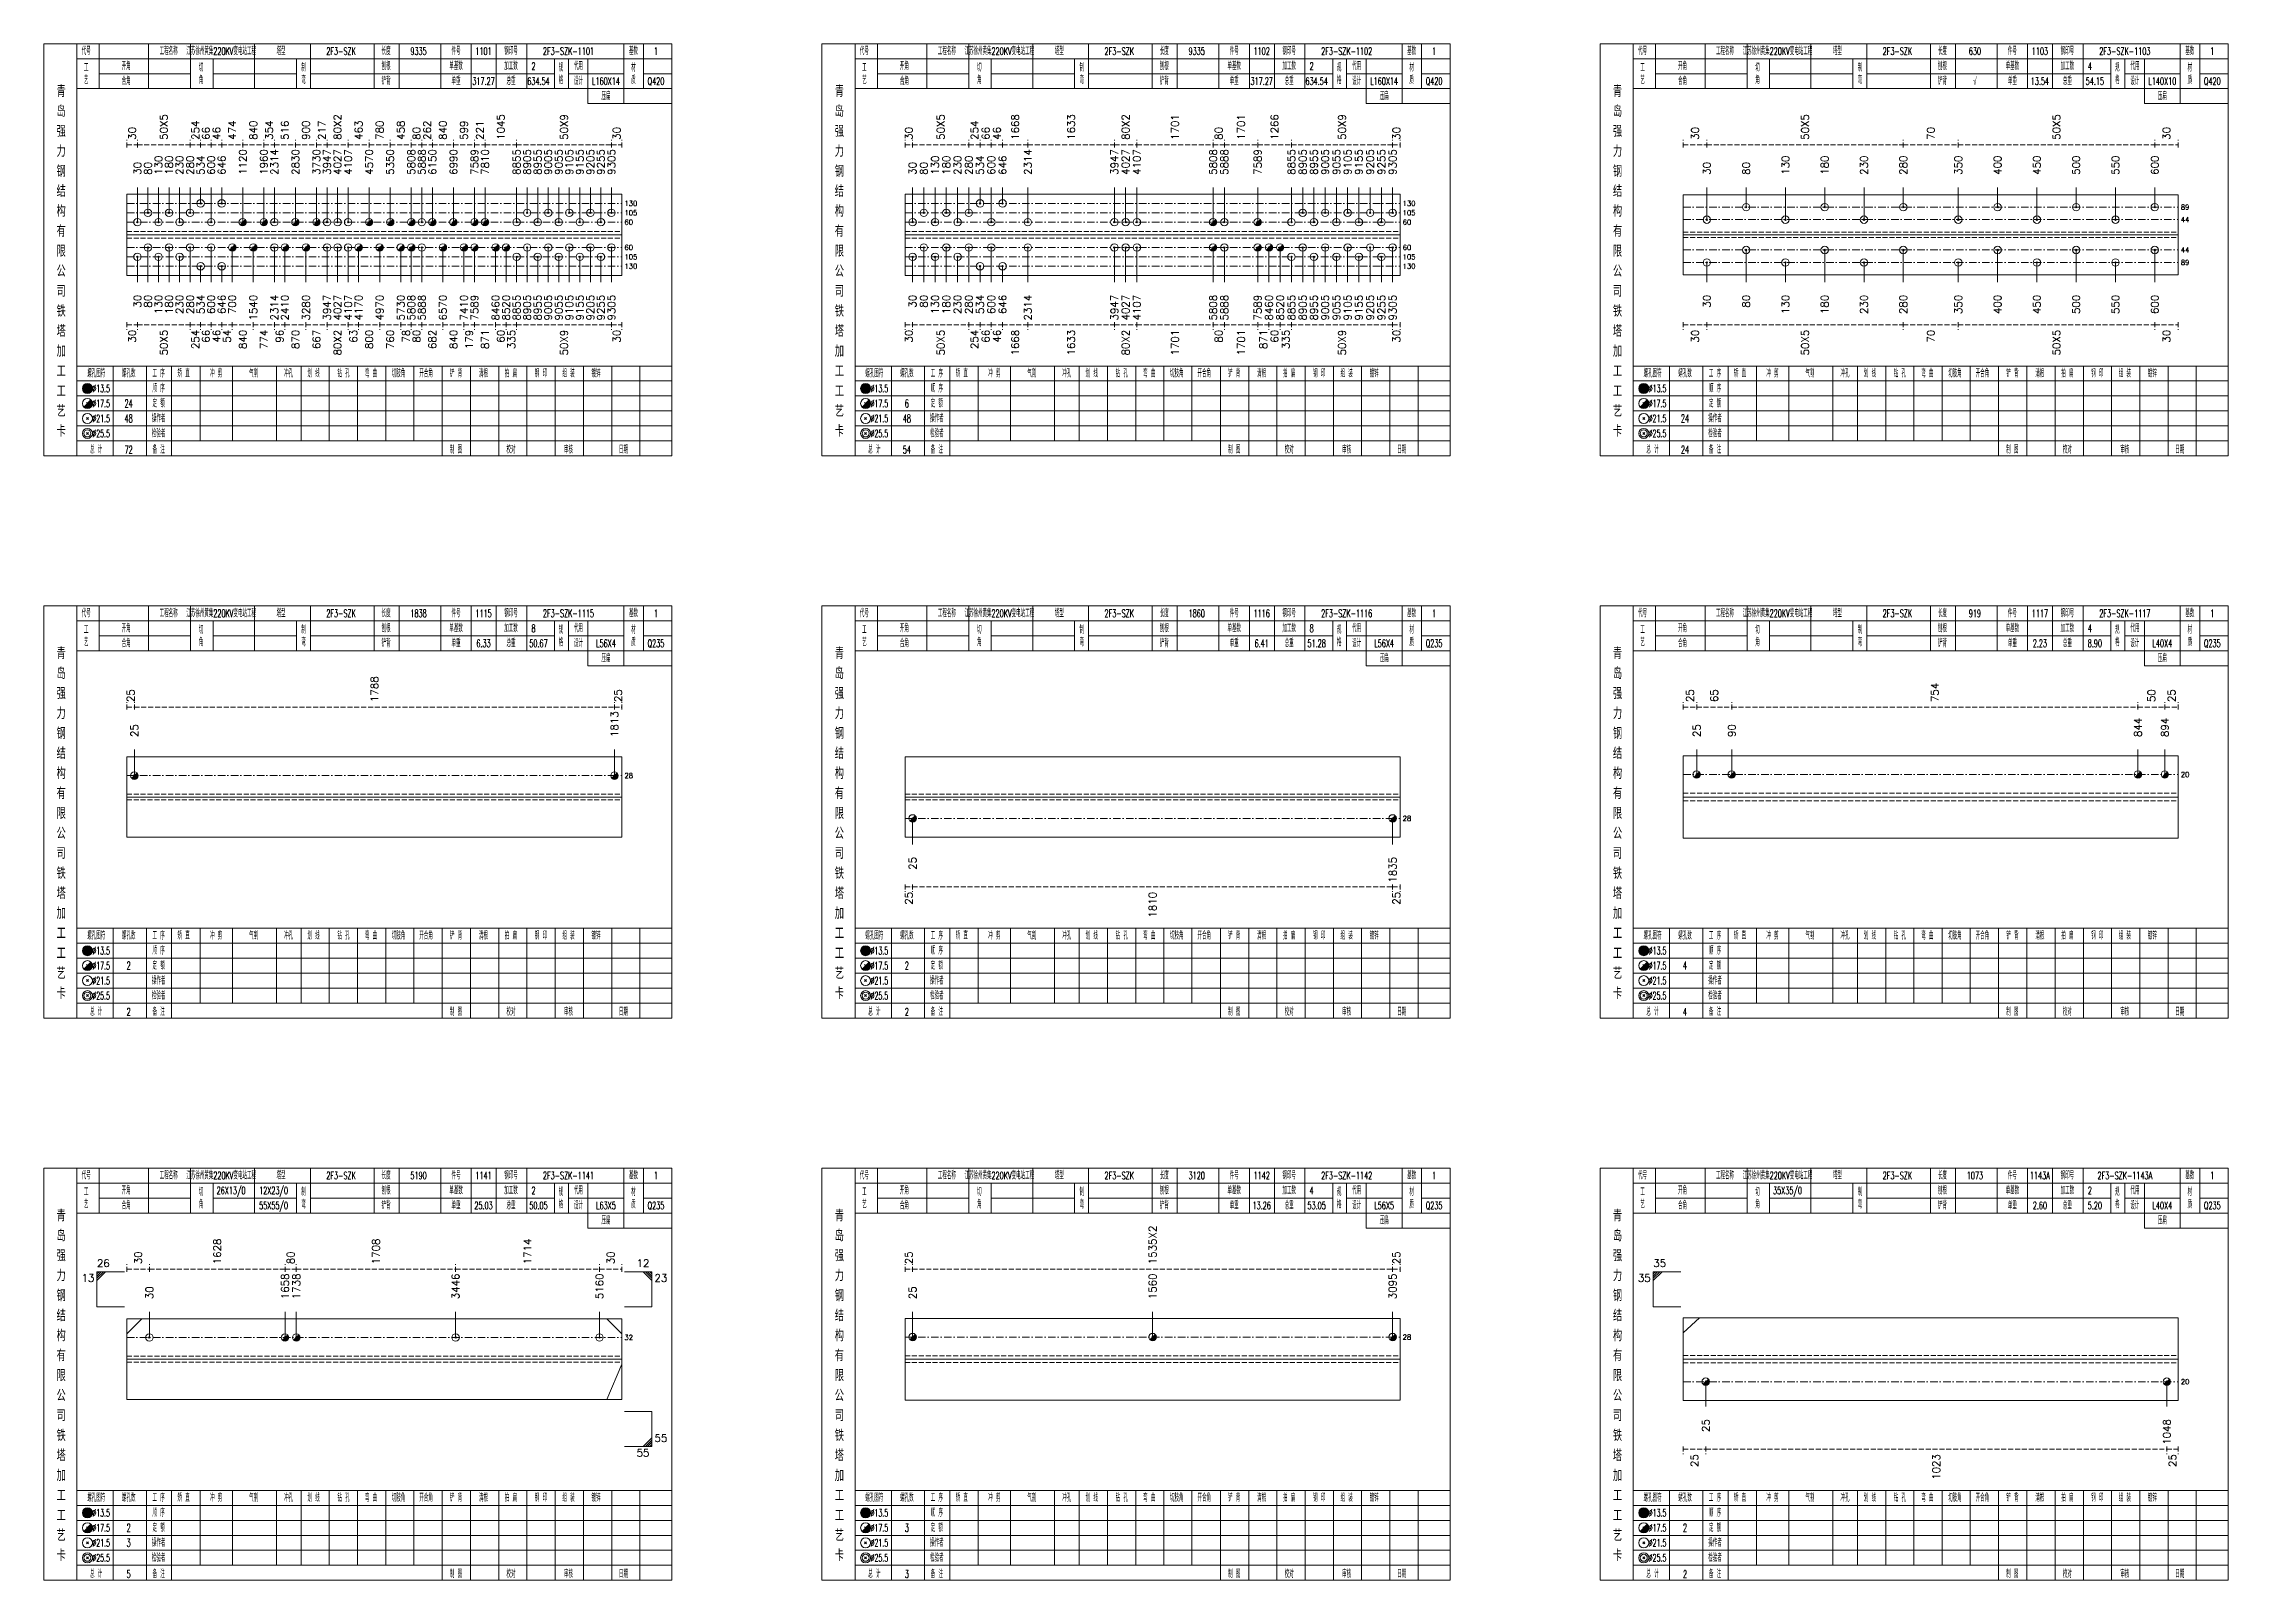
# Model space of a CAD drawing. Extents: x 0 to 4623, y -1159 to 4890.
# Drawn here: x 12 to 886, y -1159 to -544 of the extents above; entities that cross this region are included whole.
import ezdxf
from ezdxf.enums import TextEntityAlignment as Align

# ---------------------------------------------------------------- set-up
doc = ezdxf.new("R2010")
doc.units = 0
doc.header["$MEASUREMENT"] = 0
doc.linetypes.add('一点画线', pattern=[5.2, 3, -1, 0.2, -1])
doc.linetypes.add('虚线', pattern=[2.75, 2, -0.75])
doc.layers.get('0').update_dxf_attribs({"linetype": 'CONTINUOUS', "lineweight": 25})
for name, color, linetype, lineweight in [('1', 7, 'CONTINUOUS', 25), ('4', 7, 'CONTINUOUS', 25), ('5', 7, 'CONTINUOUS', 25)]:
    doc.layers.add(name, color=color, linetype=linetype, lineweight=lineweight)
doc.styles.get("Standard").update_dxf_attribs({"font": 'simplex.shx', "width": 0.7, "height": 3, "bigfont": 'gbhzfs.shx'})

msp = doc.modelspace()

# ---------------------------------------------------------------- texts
at = {"color": 8, "linetype": 'Continuous', "lineweight": 9}
for s, p in [('50X5', (59.861, -582.011)), ('254', (72.506, -582.011)), ('474', (87.258, -582.011)), ('840', (95.688, -582.011)), ('354', (102.01, -582.011)), ('516', (108.333, -582.011)), ('900', (116.762, -582.011)), ('217', (123.085, -582.011)), ('80X2', (129.407, -582.011)), ('463', (137.837, -582.011)), ('780', (146.267, -582.011)), ('458', (154.696, -582.011)), ('262', (165.234, -582.011)), ('840', (171.556, -582.011)), ('599', (179.986, -582.011)), ('221', (186.308, -582.011)), ('1045', (194.738, -582.011)), ('50X9', (220.027, -582.011)), ('50X5', (370.759, -582.011)), ('254', (384.259, -582.011)), ('1668', (400.562, -582.011)), ('1633', (422.942, -582.011)), ('80X2', (444.769, -582.011)), ('1701', (464.516, -582.011)), ('1701', (490.936, -582.011)), ('1266', (504.359, -582.011)), ('50X9', (531.359, -582.011)), ('50X5', (716.648, -582.011)), ('50X5', (817.27, -582.011)), ('30', (47.217, -582.011)), ('66', (76.721, -582.011)), ('46', (80.936, -582.011)), ('80', (161.019, -582.011)), ('30', (241.102, -582.011)), ('30', (358.009, -582.011)), ('66', (388.759, -582.011)), ('46', (393.259, -582.011)), ('80', (482.012, -582.011)), ('30', (553.109, -582.011)), ('30', (672.626, -582.011)), ('70', (766.959, -582.011)), ('30', (861.293, -582.011)), ('25', (46.609, -807.011)), ('1788', (144.159, -807.011)), ('25', (241.709, -807.011)), ('25', (670.604, -807.011)), ('65', (680.304, -807.011)), ('754', (768.576, -807.011)), ('50', (855.231, -807.011)), ('25', (863.315, -807.011)), ('1628', (81.252, -1032.011)), ('1708', (144.768, -1032.011)), ('1714', (205.425, -1032.011)), ('1535X2', (455.559, -1032.011)), ('30', (49.609, -1032.011)), ('80', (110.644, -1032.011)), ('30', (238.709, -1032.011)), ('25', (358.009, -1032.011)), ('25', (553.109, -1032.011))]:
    msp.add_text(s, height=3, rotation=90, dxfattribs=at).set_placement(p, align=Align.MIDDLE_LEFT)
at = {"color": 7, "linetype": 'Continuous', "lineweight": 13}
for s, p in [('30', (49.324, -596.011)), ('80', (53.539, -596.011)), ('130', (57.754, -596.011)), ('180', (61.969, -596.011)), ('230', (66.184, -596.011)), ('280', (70.399, -596.011)), ('534', (74.614, -596.011)), ('600', (78.828, -596.011)), ('646', (83.043, -596.011)), ('1120', (91.473, -596.011)), ('1960', (99.903, -596.011)), ('2314', (104.118, -596.011)), ('2830', (112.548, -596.011)), ('3730', (120.977, -596.011)), ('3947', (125.192, -596.011)), ('4027', (129.407, -596.011)), ('4107', (133.622, -596.011)), ('4570', (142.052, -596.011)), ('5350', (150.482, -596.011)), ('5808', (158.911, -596.011)), ('5888', (163.126, -596.011)), ('6150', (167.341, -596.011)), ('6990', (175.771, -596.011)), ('7589', (184.201, -596.011)), ('7810', (188.416, -596.011)), ('8855', (201.06, -596.011)), ('8905', (205.275, -596.011)), ('8955', (209.49, -596.011)), ('9005', (213.705, -596.011)), ('9055', (217.92, -596.011)), ('9105', (222.135, -596.011)), ('9155', (226.35, -596.011)), ('9205', (230.565, -596.011)), ('9255', (234.779, -596.011)), ('9305', (238.994, -596.011)), ('30', (359.509, -596.011)), ('80', (364.009, -596.011)), ('130', (368.509, -596.011)), ('180', (373.009, -596.011)), ('230', (377.509, -596.011)), ('280', (382.009, -596.011)), ('534', (386.509, -596.011)), ('600', (391.009, -596.011)), ('646', (395.509, -596.011)), ('2314', (405.615, -596.011)), ('3947', (440.269, -596.011)), ('4027', (444.769, -596.011)), ('4107', (449.269, -596.011)), ('5808', (479.762, -596.011)), ('5888', (484.262, -596.011)), ('7589', (497.609, -596.011)), ('8855', (511.109, -596.011)), ('8905', (515.609, -596.011)), ('8955', (520.109, -596.011)), ('9005', (524.609, -596.011)), ('9055', (529.109, -596.011)), ('9105', (533.609, -596.011)), ('9155', (538.109, -596.011)), ('9205', (542.609, -596.011)), ('9255', (547.109, -596.011)), ('9305', (551.609, -596.011)), ('30', (677.343, -596.011)), ('80', (693.065, -596.011)), ('130', (708.787, -596.011)), ('180', (724.509, -596.011)), ('230', (740.231, -596.011)), ('280', (755.954, -596.011)), ('350', (777.965, -596.011)), ('400', (793.687, -596.011)), ('450', (809.409, -596.011)), ('500', (825.131, -596.011)), ('550', (840.854, -596.011)), ('600', (856.576, -596.011)), ('1813', (240.209, -821.011)), ('25', (48.109, -821.011)), ('25', (673.298, -821.011)), ('90', (687.31, -821.011)), ('844', (849.842, -821.011)), ('894', (860.62, -821.011)), ('1658', (108.394, -1046.011)), ('1738', (112.894, -1046.011)), ('3446', (176.642, -1046.011)), ('5160', (234.209, -1046.011)), ('1560', (455.559, -1046.011)), ('3095', (551.609, -1046.011)), ('30', (54.109, -1046.011)), ('25', (359.509, -1046.011))]:
    msp.add_text(s, height=3, rotation=90, dxfattribs=at).set_placement(p, align=Align.MIDDLE_LEFT)
for s, p in [('130', (244.209, -607.448)), ('105', (244.209, -611.198)), ('130', (555.609, -607.448)), ('105', (555.609, -611.198)), ('89', (867.009, -608.939)), ('60', (244.209, -614.948)), ('60', (555.609, -614.948)), ('44', (867.009, -613.939)), ('60', (244.209, -625.073)), ('105', (244.209, -628.823)), ('60', (555.609, -625.073)), ('105', (555.609, -628.823)), ('44', (867.009, -626.082)), ('130', (244.209, -632.573)), ('130', (555.609, -632.573)), ('89', (867.009, -631.082)), ('28', (244.209, -836.439)), ('20', (867.009, -836.011)), ('28', (555.609, -853.582)), ('32', (244.209, -1061.32)), ('28', (555.609, -1061.172)), ('20', (867.009, -1079.011))]:
    msp.add_text(s, height=2, dxfattribs=at).set_placement(p, align=Align.MIDDLE_LEFT)
at = {"color": 8, "linetype": 'Continuous', "lineweight": 9}
for s, p in [('30', (47.217, -658.011)), ('50X5', (59.861, -658.011)), ('254', (72.506, -658.011)), ('66', (76.721, -658.011)), ('46', (80.936, -658.011)), ('54', (85.151, -658.011)), ('840', (91.473, -658.011)), ('774', (99.903, -658.011)), ('96', (106.225, -658.011)), ('870', (112.548, -658.011)), ('667', (120.977, -658.011)), ('80X2', (129.407, -658.011)), ('63', (135.729, -658.011)), ('800', (142.052, -658.011)), ('760', (150.482, -658.011)), ('78', (156.804, -658.011)), ('80', (161.019, -658.011)), ('682', (167.341, -658.011)), ('840', (175.771, -658.011)), ('179', (182.093, -658.011)), ('871', (188.416, -658.011)), ('60', (194.738, -658.011)), ('335', (198.953, -658.011)), ('50X9', (220.027, -658.011)), ('30', (241.102, -658.011)), ('30', (358.009, -658.011)), ('50X5', (370.759, -658.011)), ('254', (384.259, -658.011)), ('66', (388.759, -658.011)), ('46', (393.259, -658.011)), ('1668', (400.562, -658.011)), ('1633', (422.942, -658.011)), ('80X2', (444.769, -658.011)), ('1701', (464.516, -658.011)), ('80', (482.012, -658.011)), ('1701', (490.936, -658.011)), ('871', (499.859, -658.011)), ('60', (504.359, -658.011)), ('335', (508.859, -658.011)), ('50X9', (531.359, -658.011)), ('30', (553.109, -658.011)), ('30', (672.626, -658.011)), ('50X5', (716.648, -658.011)), ('70', (766.959, -658.011)), ('50X5', (817.27, -658.011)), ('30', (861.293, -658.011)), ('25', (358.009, -883.011)), ('1810', (455.559, -883.011)), ('25', (553.109, -883.011)), ('25', (672.409, -1108.011)), ('1023', (769.151, -1108.011)), ('25', (863.701, -1108.011))]:
    msp.add_text(s, height=3, rotation=90, dxfattribs=at).set_placement(p, align=Align.MIDDLE_RIGHT)
at = {"color": 7, "linetype": 'Continuous', "lineweight": 13}
for s, p in [('26', (33.109, -1034.011)), ('35', (655.909, -1034.011)), ('55', (256.209, -1104.011))]:
    msp.add_text(s, height=3, dxfattribs=at).set_placement(p, align=Align.BOTTOM_LEFT)
msp.add_text('12', height=3, dxfattribs=at).set_placement((254.209, -1034.011), align=Align.BOTTOM_RIGHT)
for s, p in [('13', (32.109, -1036.011)), ('35', (654.909, -1036.011)), ('55', (254.209, -1106.011))]:
    msp.add_text(s, height=3, dxfattribs=at).set_placement(p, align=Align.TOP_RIGHT)
msp.add_text('23', height=3, dxfattribs=at).set_placement((256.209, -1036.011), align=Align.TOP_LEFT)
at = {"layer": '1', "color": 7, "linetype": 'Continuous', "lineweight": 13}
for s, p in [('30', (49.324, -644.011)), ('80', (53.539, -644.011)), ('130', (57.754, -644.011)), ('180', (61.969, -644.011)), ('230', (66.184, -644.011)), ('280', (70.399, -644.011)), ('534', (74.614, -644.011)), ('600', (78.828, -644.011)), ('646', (83.043, -644.011)), ('700', (87.258, -644.011)), ('1540', (95.688, -644.011)), ('2314', (104.118, -644.011)), ('2410', (108.333, -644.011)), ('3280', (116.762, -644.011)), ('3947', (125.192, -644.011)), ('4027', (129.407, -644.011)), ('4107', (133.622, -644.011)), ('4170', (137.837, -644.011)), ('4970', (146.267, -644.011)), ('5730', (154.696, -644.011)), ('5808', (158.911, -644.011)), ('5888', (163.126, -644.011)), ('6570', (171.556, -644.011)), ('7410', (179.986, -644.011)), ('7589', (184.201, -644.011)), ('8460', (192.631, -644.011)), ('8520', (196.845, -644.011)), ('8855', (201.06, -644.011)), ('8905', (205.275, -644.011)), ('8955', (209.49, -644.011)), ('9005', (213.705, -644.011)), ('9055', (217.92, -644.011)), ('9105', (222.135, -644.011)), ('9155', (226.35, -644.011)), ('9205', (230.565, -644.011)), ('9255', (234.779, -644.011)), ('9305', (238.994, -644.011)), ('30', (359.509, -644.011)), ('80', (364.009, -644.011)), ('130', (368.509, -644.011)), ('180', (373.009, -644.011)), ('230', (377.509, -644.011)), ('280', (382.009, -644.011)), ('534', (386.509, -644.011)), ('600', (391.009, -644.011)), ('646', (395.509, -644.011)), ('2314', (405.615, -644.011)), ('3947', (440.269, -644.011)), ('4027', (444.769, -644.011)), ('4107', (449.269, -644.011)), ('5808', (479.762, -644.011)), ('5888', (484.262, -644.011)), ('7589', (497.609, -644.011)), ('8460', (502.109, -644.011)), ('8520', (506.609, -644.011)), ('8855', (511.109, -644.011)), ('8905', (515.609, -644.011)), ('8955', (520.109, -644.011)), ('9005', (524.609, -644.011)), ('9055', (529.109, -644.011)), ('9105', (533.609, -644.011)), ('9155', (538.109, -644.011)), ('9205', (542.609, -644.011)), ('9255', (547.109, -644.011)), ('9305', (551.609, -644.011)), ('30', (677.343, -644.011)), ('80', (693.065, -644.011)), ('130', (708.787, -644.011)), ('180', (724.509, -644.011)), ('230', (740.231, -644.011)), ('280', (755.954, -644.011)), ('350', (777.965, -644.011)), ('400', (793.687, -644.011)), ('450', (809.409, -644.011)), ('500', (825.131, -644.011)), ('550', (840.854, -644.011)), ('600', (856.576, -644.011)), ('25', (359.509, -869.011)), ('1835', (551.609, -869.011)), ('25', (676.909, -1094.011)), ('1048', (861.394, -1094.011))]:
    msp.add_text(s, height=3, rotation=90, dxfattribs=at).set_placement(p, align=Align.MIDDLE_RIGHT)
at = {"layer": '4', "color": 1, "linetype": 'Continuous', "lineweight": 13}
for s, height, width, p in [('代号', 3, 0.6, (28.809, -546.511)), ('开角', 3, 0.6, (44.809, -552.511)), ('工程名称', 3, 0.6, (61.809, -546.511)), ('江苏徐州黄集220KV变电站工程', 3, 0.6, (82.809, -546.511)), ('塔型', 3, 0.6, (106.809, -546.511)), ('2F3-SZK', 3, 0.6, (130.809, -546.511)), ('刨根', 3, 0.6, (148.809, -552.511)), ('长度', 3, 0.6, (148.809, -546.511)), ('9335', 3, 0.6, (161.809, -546.511)), ('单基数', 3, 0.6, (176.809, -552.511)), ('件号', 3, 0.6, (176.809, -546.511)), ('1101', 3, 0.6, (187.809, -546.511)), ('加工数', 3, 0.6, (198.809, -552.511)), ('钢印号', 3, 0.6, (198.809, -546.511)), ('2F3-SZK-1101', 3, 0.6, (221.809, -546.511)), ('代用', 3, 0.6, (225.809, -552.511)), ('基数', 3, 0.6, (247.809, -546.511)), ('1', 3, 0.6, (256.809, -546.511)), ('代号', 3, 0.6, (340.209, -546.511)), ('开角', 3, 0.6, (356.209, -552.511)), ('工程名称', 3, 0.6, (373.209, -546.511)), ('江苏徐州黄集220KV变电站工程', 3, 0.6, (394.209, -546.511)), ('塔型', 3, 0.6, (418.209, -546.511)), ('2F3-SZK', 3, 0.6, (442.209, -546.511)), ('刨根', 3, 0.6, (460.209, -552.511)), ('长度', 3, 0.6, (460.209, -546.511)), ('9335', 3, 0.6, (473.209, -546.511)), ('单基数', 3, 0.6, (488.209, -552.511)), ('件号', 3, 0.6, (488.209, -546.511)), ('1102', 3, 0.6, (499.209, -546.511)), ('加工数', 3, 0.6, (510.209, -552.511)), ('钢印号', 3, 0.6, (510.209, -546.511)), ('2F3-SZK-1102', 3, 0.6, (533.209, -546.511)), ('代用', 3, 0.6, (537.209, -552.511)), ('基数', 3, 0.6, (559.209, -546.511)), ('1', 3, 0.6, (568.209, -546.511)), ('代号', 3, 0.6, (651.609, -546.511)), ('开角', 3, 0.6, (667.609, -552.511)), ('工程名称', 3, 0.6, (684.609, -546.511)), ('江苏徐州黄集220KV变电站工程', 3, 0.6, (705.609, -546.511)), ('塔型', 3, 0.6, (729.609, -546.511)), ('2F3-SZK', 3, 0.6, (753.609, -546.511)), ('刨根', 3, 0.6, (771.609, -552.511)), ('长度', 3, 0.6, (771.609, -546.511)), ('630', 3, 0.6, (784.609, -546.511)), ('单基数', 3, 0.6, (799.609, -552.511)), ('件号', 3, 0.6, (799.609, -546.511)), ('1103', 3, 0.6, (810.609, -546.511)), ('加工数', 3, 0.6, (821.609, -552.511)), ('钢印号', 3, 0.6, (821.609, -546.511)), ('2F3-SZK-1103', 3, 0.6, (844.609, -546.511)), ('代用', 3, 0.6, (848.609, -552.511)), ('基数', 3, 0.6, (870.609, -546.511)), ('1', 3, 0.6, (879.609, -546.511)), ('工', 3, 0.6, (28.809, -553.111)), ('艺', 3, 0.6, (28.809, -558.111)), ('合角', 3, 0.6, (44.809, -558.511)), ('切', 3, 0.6, (74.809, -553.111)), ('角', 3, 0.6, (74.809, -558.111)), ('制', 3, 0.6, (115.809, -553.111)), ('弯', 3, 0.6, (115.809, -558.111)), ('铲背', 3, 0.6, (148.809, -558.511)), ('单重', 3, 0.6, (176.809, -558.511)), ('317.27', 3, 0.6, (187.809, -558.511)), ('总重', 3, 0.6, (198.809, -558.511)), ('634.54', 3, 0.6, (209.809, -558.511)), ('2', 3, 0.6, (207.809, -552.511)), ('格', 3, 0.6, (218.809, -558.111)), ('规', 3, 0.6, (218.809, -553.111)), ('设计', 3, 0.6, (225.809, -558.511)), ('L160X14', 3, 0.6, (236.809, -558.511)), ('材', 3, 0.6, (247.809, -553.111)), ('质', 3, 0.6, (247.809, -558.111)), ('Q420', 3, 0.6, (256.809, -558.511)), ('工', 3, 0.6, (340.209, -553.111)), ('艺', 3, 0.6, (340.209, -558.111)), ('合角', 3, 0.6, (356.209, -558.511)), ('切', 3, 0.6, (386.209, -553.111)), ('角', 3, 0.6, (386.209, -558.111)), ('制', 3, 0.6, (427.209, -553.111)), ('弯', 3, 0.6, (427.209, -558.111)), ('铲背', 3, 0.6, (460.209, -558.511)), ('单重', 3, 0.6, (488.209, -558.511)), ('317.27', 3, 0.6, (499.209, -558.511)), ('总重', 3, 0.6, (510.209, -558.511)), ('634.54', 3, 0.6, (521.209, -558.511)), ('2', 3, 0.6, (519.209, -552.511)), ('格', 3, 0.6, (530.209, -558.111)), ('规', 3, 0.6, (530.209, -553.111)), ('设计', 3, 0.6, (537.209, -558.511)), ('L160X14', 3, 0.6, (548.209, -558.511)), ('材', 3, 0.6, (559.209, -553.111)), ('质', 3, 0.6, (559.209, -558.111)), ('Q420', 3, 0.6, (568.209, -558.511)), ('工', 3, 0.6, (651.609, -553.111)), ('艺', 3, 0.6, (651.609, -558.111)), ('合角', 3, 0.6, (667.609, -558.511)), ('切', 3, 0.6, (697.609, -553.111)), ('角', 3, 0.6, (697.609, -558.111)), ('制', 3, 0.6, (738.609, -553.111)), ('弯', 3, 0.6, (738.609, -558.111)), ('铲背', 3, 0.6, (771.609, -558.511)), ('√', 3, 0.6, (784.609, -558.511)), ('单重', 3, 0.6, (799.609, -558.511)), ('13.54', 3, 0.6, (810.609, -558.511)), ('总重', 3, 0.6, (821.609, -558.511)), ('54.15', 3, 0.6, (832.609, -558.511)), ('4', 3, 0.6, (830.609, -552.511)), ('格', 3, 0.6, (841.609, -558.111)), ('规', 3, 0.6, (841.609, -553.111)), ('设计', 3, 0.6, (848.609, -558.511)), ('L140X10', 3, 0.6, (859.609, -558.511)), ('材', 3, 0.6, (870.609, -553.111)), ('质', 3, 0.6, (870.609, -558.111)), ('Q420', 3, 0.6, (879.609, -558.511)), ('青', 4.6, 0.8, (18.809, -562.511)), ('岛', 4.6, 0.8, (18.809, -570.511)), ('压扁', 3, 0.6, (236.809, -564.511)), ('青', 4.6, 0.8, (330.209, -562.511)), ('岛', 4.6, 0.8, (330.209, -570.511)), ('压扁', 3, 0.6, (548.209, -564.511)), ('青', 4.6, 0.8, (641.609, -562.511)), ('岛', 4.6, 0.8, (641.609, -570.511)), ('压扁', 3, 0.6, (859.609, -564.511)), ('强', 4.6, 0.8, (18.809, -578.511)), ('强', 4.6, 0.8, (330.209, -578.511)), ('强', 4.6, 0.8, (641.609, -578.511)), ('力', 4.6, 0.8, (18.809, -586.511)), ('力', 4.6, 0.8, (330.209, -586.511)), ('力', 4.6, 0.8, (641.609, -586.511)), ('钢', 4.6, 0.8, (18.809, -594.511)), ('钢', 4.6, 0.8, (330.209, -594.511)), ('钢', 4.6, 0.8, (641.609, -594.511)), ('结', 4.6, 0.8, (18.809, -602.511)), ('结', 4.6, 0.8, (330.209, -602.511)), ('结', 4.6, 0.8, (641.609, -602.511)), ('构', 4.6, 0.8, (18.809, -610.511)), ('构', 4.6, 0.8, (330.209, -610.511)), ('构', 4.6, 0.8, (641.609, -610.511)), ('有', 4.6, 0.8, (18.809, -618.511)), ('有', 4.6, 0.8, (330.209, -618.511)), ('有', 4.6, 0.8, (641.609, -618.511)), ('限', 4.6, 0.8, (18.809, -626.511)), ('限', 4.6, 0.8, (330.209, -626.511)), ('限', 4.6, 0.8, (641.609, -626.511)), ('公', 4.6, 0.8, (18.809, -634.511)), ('公', 4.6, 0.8, (330.209, -634.511)), ('公', 4.6, 0.8, (641.609, -634.511)), ('司', 4.6, 0.8, (18.809, -642.511)), ('司', 4.6, 0.8, (330.209, -642.511)), ('司', 4.6, 0.8, (641.609, -642.511)), ('铁', 4.6, 0.8, (18.809, -650.511)), ('铁', 4.6, 0.8, (330.209, -650.511)), ('铁', 4.6, 0.8, (641.609, -650.511)), ('加', 4.6, 0.8, (18.809, -666.511)), ('塔', 4.6, 0.8, (18.809, -658.511)), ('加', 4.6, 0.8, (330.209, -666.511)), ('塔', 4.6, 0.8, (330.209, -658.511)), ('加', 4.6, 0.8, (641.609, -666.511)), ('塔', 4.6, 0.8, (641.609, -658.511)), ('工', 4.6, 0.8, (18.809, -674.511)), ('工', 4.6, 0.8, (330.209, -674.511)), ('工', 4.6, 0.8, (641.609, -674.511)), ('工', 4.6, 0.8, (18.809, -682.511)), ('螺孔图符', 3, 0.6, (32.809, -675.511)), ('%%C13.5', 3, 0.5, (34.809, -681.511)), ('螺孔数', 3, 0.6, (45.809, -675.511)), ('顺 序', 3, 0.6, (57.809, -681.511)), ('工 序', 3, 0.6, (57.809, -675.511)), ('矫 直', 3, 0.6, (67.809, -675.511)), ('冲 剪', 3, 0.6, (80.809, -675.511)), ('气割', 3, 0.6, (95.809, -675.511)), ('冲孔', 3, 0.6, (109.809, -675.511)), ('划 线', 3, 0.6, (119.809, -675.511)), ('钻 孔', 3, 0.6, (131.809, -675.511)), ('弯 曲', 3, 0.6, (142.809, -675.511)), ('切肢角', 3, 0.6, (153.809, -675.511)), ('开合角', 3, 0.6, (164.809, -675.511)), ('铲 背', 3, 0.6, (176.809, -675.511)), ('清根', 3, 0.6, (187.809, -675.511)), ('拍 扁', 3, 0.6, (198.809, -675.511)), ('钢 印', 3, 0.6, (210.809, -675.511)), ('组 装', 3, 0.6, (221.809, -675.511)), ('镀锌', 3, 0.6, (232.809, -675.511)), ('工', 4.6, 0.8, (330.209, -682.511)), ('螺孔图符', 3, 0.6, (344.209, -675.511)), ('%%C13.5', 3, 0.5, (346.209, -681.511)), ('螺孔数', 3, 0.6, (357.209, -675.511)), ('顺 序', 3, 0.6, (369.209, -681.511)), ('工 序', 3, 0.6, (369.209, -675.511)), ('矫 直', 3, 0.6, (379.209, -675.511)), ('冲 剪', 3, 0.6, (392.209, -675.511)), ('气割', 3, 0.6, (407.209, -675.511)), ('冲孔', 3, 0.6, (421.209, -675.511)), ('划 线', 3, 0.6, (431.209, -675.511)), ('钻 孔', 3, 0.6, (443.209, -675.511)), ('弯 曲', 3, 0.6, (454.209, -675.511)), ('切肢角', 3, 0.6, (465.209, -675.511)), ('开合角', 3, 0.6, (476.209, -675.511)), ('铲 背', 3, 0.6, (488.209, -675.511)), ('清根', 3, 0.6, (499.209, -675.511)), ('拍 扁', 3, 0.6, (510.209, -675.511)), ('钢 印', 3, 0.6, (522.209, -675.511)), ('组 装', 3, 0.6, (533.209, -675.511)), ('镀锌', 3, 0.6, (544.209, -675.511)), ('工', 4.6, 0.8, (641.609, -682.511)), ('螺孔图符', 3, 0.6, (655.609, -675.511)), ('%%C13.5', 3, 0.5, (657.609, -681.511)), ('螺孔数', 3, 0.6, (668.609, -675.511)), ('顺 序', 3, 0.6, (680.609, -681.511)), ('工 序', 3, 0.6, (680.609, -675.511)), ('矫 直', 3, 0.6, (690.609, -675.511)), ('冲 剪', 3, 0.6, (703.609, -675.511)), ('气割', 3, 0.6, (718.609, -675.511)), ('冲孔', 3, 0.6, (732.609, -675.511)), ('划 线', 3, 0.6, (742.609, -675.511)), ('钻 孔', 3, 0.6, (754.609, -675.511)), ('弯 曲', 3, 0.6, (765.609, -675.511)), ('切肢角', 3, 0.6, (776.609, -675.511)), ('开合角', 3, 0.6, (787.609, -675.511)), ('铲 背', 3, 0.6, (799.609, -675.511)), ('清根', 3, 0.6, (810.609, -675.511)), ('拍 扁', 3, 0.6, (821.609, -675.511)), ('钢 印', 3, 0.6, (833.609, -675.511)), ('组 装', 3, 0.6, (844.609, -675.511)), ('镀锌', 3, 0.6, (855.609, -675.511)), ('艺', 4.6, 0.8, (18.809, -690.511)), ('%%C17.5', 3, 0.5, (34.809, -687.511)), ('24', 3.2, 0.6, (45.809, -687.511)), ('定 额', 3, 0.6, (57.809, -687.511)), ('艺', 4.6, 0.8, (330.209, -690.511)), ('%%C17.5', 3, 0.5, (346.209, -687.511)), ('6', 3.2, 0.6, (357.209, -687.511)), ('定 额', 3, 0.6, (369.209, -687.511)), ('艺', 4.6, 0.8, (641.609, -690.511)), ('%%C17.5', 3, 0.5, (657.609, -687.511)), ('定 额', 3, 0.6, (680.609, -687.511)), ('卡', 4.6, 0.8, (18.809, -698.511)), ('%%C21.5', 3, 0.5, (34.809, -693.511)), ('%%C25.5', 3, 0.5, (34.809, -699.511)), ('48', 3.2, 0.6, (45.809, -693.511)), ('检验者', 3, 0.6, (57.809, -699.511)), ('操作者', 3, 0.6, (57.809, -693.511)), ('卡', 4.6, 0.8, (330.209, -698.511)), ('%%C21.5', 3, 0.5, (346.209, -693.511)), ('%%C25.5', 3, 0.5, (346.209, -699.511)), ('48', 3.2, 0.6, (357.209, -693.511)), ('检验者', 3, 0.6, (369.209, -699.511)), ('操作者', 3, 0.6, (369.209, -693.511)), ('卡', 4.6, 0.8, (641.609, -698.511)), ('%%C21.5', 3, 0.5, (657.609, -693.511)), ('%%C25.5', 3, 0.5, (657.609, -699.511)), ('24', 3.2, 0.6, (668.609, -693.511)), ('检验者', 3, 0.6, (680.609, -699.511)), ('操作者', 3, 0.6, (680.609, -693.511)), ('总 计', 3, 0.6, (32.809, -706.011)), ('72', 3, 0.6, (45.809, -706.011)), ('备 注', 3, 0.6, (57.809, -706.011)), ('制 图', 3, 0.6, (176.809, -706.011)), ('校对', 3, 0.6, (198.809, -706.011)), ('审核', 3, 0.6, (221.809, -706.011)), ('日期', 3, 0.6, (243.809, -706.011)), ('总 计', 3, 0.6, (344.209, -706.011)), ('54', 3, 0.6, (357.209, -706.011)), ('备 注', 3, 0.6, (369.209, -706.011)), ('制 图', 3, 0.6, (488.209, -706.011)), ('校对', 3, 0.6, (510.209, -706.011)), ('审核', 3, 0.6, (533.209, -706.011)), ('日期', 3, 0.6, (555.209, -706.011)), ('总 计', 3, 0.6, (655.609, -706.011)), ('24', 3, 0.6, (668.609, -706.011)), ('备 注', 3, 0.6, (680.609, -706.011)), ('制 图', 3, 0.6, (799.609, -706.011)), ('校对', 3, 0.6, (821.609, -706.011)), ('审核', 3, 0.6, (844.609, -706.011)), ('日期', 3, 0.6, (866.609, -706.011)), ('代号', 3, 0.6, (28.809, -771.511)), ('工', 3, 0.6, (28.809, -778.111)), ('开角', 3, 0.6, (44.809, -777.511)), ('工程名称', 3, 0.6, (61.809, -771.511)), ('江苏徐州黄集220KV变电站工程', 3, 0.6, (82.809, -771.511)), ('切', 3, 0.6, (74.809, -778.111)), ('塔型', 3, 0.6, (106.809, -771.511)), ('制', 3, 0.6, (115.809, -778.111)), ('2F3-SZK', 3, 0.6, (130.809, -771.511)), ('刨根', 3, 0.6, (148.809, -777.511)), ('长度', 3, 0.6, (148.809, -771.511)), ('1838', 3, 0.6, (161.809, -771.511)), ('单基数', 3, 0.6, (176.809, -777.511)), ('件号', 3, 0.6, (176.809, -771.511)), ('1115', 3, 0.6, (187.809, -771.511)), ('加工数', 3, 0.6, (198.809, -777.511)), ('钢印号', 3, 0.6, (198.809, -771.511)), ('8', 3, 0.6, (207.809, -777.511)), ('2F3-SZK-1115', 3, 0.6, (221.809, -771.511)), ('规', 3, 0.6, (218.809, -778.111)), ('代用', 3, 0.6, (225.809, -777.511)), ('基数', 3, 0.6, (247.809, -771.511)), ('材', 3, 0.6, (247.809, -778.111)), ('1', 3, 0.6, (256.809, -771.511)), ('代号', 3, 0.6, (340.209, -771.511)), ('工', 3, 0.6, (340.209, -778.111)), ('开角', 3, 0.6, (356.209, -777.511)), ('工程名称', 3, 0.6, (373.209, -771.511)), ('江苏徐州黄集220KV变电站工程', 3, 0.6, (394.209, -771.511)), ('切', 3, 0.6, (386.209, -778.111)), ('塔型', 3, 0.6, (418.209, -771.511)), ('制', 3, 0.6, (427.209, -778.111)), ('2F3-SZK', 3, 0.6, (442.209, -771.511)), ('刨根', 3, 0.6, (460.209, -777.511)), ('长度', 3, 0.6, (460.209, -771.511)), ('1860', 3, 0.6, (473.209, -771.511)), ('单基数', 3, 0.6, (488.209, -777.511)), ('件号', 3, 0.6, (488.209, -771.511)), ('1116', 3, 0.6, (499.209, -771.511)), ('加工数', 3, 0.6, (510.209, -777.511)), ('钢印号', 3, 0.6, (510.209, -771.511)), ('8', 3, 0.6, (519.209, -777.511)), ('2F3-SZK-1116', 3, 0.6, (533.209, -771.511)), ('规', 3, 0.6, (530.209, -778.111)), ('代用', 3, 0.6, (537.209, -777.511)), ('基数', 3, 0.6, (559.209, -771.511)), ('材', 3, 0.6, (559.209, -778.111)), ('1', 3, 0.6, (568.209, -771.511)), ('代号', 3, 0.6, (651.609, -771.511)), ('工', 3, 0.6, (651.609, -778.111)), ('开角', 3, 0.6, (667.609, -777.511)), ('工程名称', 3, 0.6, (684.609, -771.511)), ('江苏徐州黄集220KV变电站工程', 3, 0.6, (705.609, -771.511)), ('切', 3, 0.6, (697.609, -778.111)), ('塔型', 3, 0.6, (729.609, -771.511)), ('制', 3, 0.6, (738.609, -778.111)), ('2F3-SZK', 3, 0.6, (753.609, -771.511)), ('刨根', 3, 0.6, (771.609, -777.511)), ('长度', 3, 0.6, (771.609, -771.511)), ('919', 3, 0.6, (784.609, -771.511)), ('单基数', 3, 0.6, (799.609, -777.511)), ('件号', 3, 0.6, (799.609, -771.511)), ('1117', 3, 0.6, (810.609, -771.511)), ('加工数', 3, 0.6, (821.609, -777.511)), ('钢印号', 3, 0.6, (821.609, -771.511)), ('4', 3, 0.6, (830.609, -777.511)), ('2F3-SZK-1117', 3, 0.6, (844.609, -771.511)), ('规', 3, 0.6, (841.609, -778.111)), ('代用', 3, 0.6, (848.609, -777.511)), ('基数', 3, 0.6, (870.609, -771.511)), ('材', 3, 0.6, (870.609, -778.111)), ('1', 3, 0.6, (879.609, -771.511)), ('青', 4.6, 0.8, (18.809, -787.511)), ('艺', 3, 0.6, (28.809, -783.111)), ('合角', 3, 0.6, (44.809, -783.511)), ('角', 3, 0.6, (74.809, -783.111)), ('弯', 3, 0.6, (115.809, -783.111)), ('铲背', 3, 0.6, (148.809, -783.511)), ('单重', 3, 0.6, (176.809, -783.511)), ('6.33', 3, 0.6, (187.809, -783.511)), ('总重', 3, 0.6, (198.809, -783.511)), ('50.67', 3, 0.6, (209.809, -783.511)), ('格', 3, 0.6, (218.809, -783.111)), ('设计', 3, 0.6, (225.809, -783.511)), ('L56X4', 3, 0.6, (236.809, -783.511)), ('质', 3, 0.6, (247.809, -783.111)), ('Q235', 3, 0.6, (256.809, -783.511)), ('青', 4.6, 0.8, (330.209, -787.511)), ('艺', 3, 0.6, (340.209, -783.111)), ('合角', 3, 0.6, (356.209, -783.511)), ('角', 3, 0.6, (386.209, -783.111)), ('弯', 3, 0.6, (427.209, -783.111)), ('铲背', 3, 0.6, (460.209, -783.511)), ('单重', 3, 0.6, (488.209, -783.511)), ('6.41', 3, 0.6, (499.209, -783.511)), ('总重', 3, 0.6, (510.209, -783.511)), ('51.28', 3, 0.6, (521.209, -783.511)), ('格', 3, 0.6, (530.209, -783.111)), ('设计', 3, 0.6, (537.209, -783.511)), ('L56X4', 3, 0.6, (548.209, -783.511)), ('质', 3, 0.6, (559.209, -783.111)), ('Q235', 3, 0.6, (568.209, -783.511)), ('青', 4.6, 0.8, (641.609, -787.511)), ('艺', 3, 0.6, (651.609, -783.111)), ('合角', 3, 0.6, (667.609, -783.511)), ('角', 3, 0.6, (697.609, -783.111)), ('弯', 3, 0.6, (738.609, -783.111)), ('铲背', 3, 0.6, (771.609, -783.511)), ('单重', 3, 0.6, (799.609, -783.511)), ('2.23', 3, 0.6, (810.609, -783.511)), ('总重', 3, 0.6, (821.609, -783.511)), ('8.90', 3, 0.6, (832.609, -783.511)), ('格', 3, 0.6, (841.609, -783.111)), ('设计', 3, 0.6, (848.609, -783.511)), ('L40X4', 3, 0.6, (859.609, -783.511)), ('质', 3, 0.6, (870.609, -783.111)), ('Q235', 3, 0.6, (879.609, -783.511)), ('岛', 4.6, 0.8, (18.809, -795.511)), ('压扁', 3, 0.6, (236.809, -789.511)), ('岛', 4.6, 0.8, (330.209, -795.511)), ('压扁', 3, 0.6, (548.209, -789.511)), ('岛', 4.6, 0.8, (641.609, -795.511)), ('压扁', 3, 0.6, (859.609, -789.511)), ('强', 4.6, 0.8, (18.809, -803.511)), ('强', 4.6, 0.8, (330.209, -803.511)), ('强', 4.6, 0.8, (641.609, -803.511)), ('力', 4.6, 0.8, (18.809, -811.511)), ('力', 4.6, 0.8, (330.209, -811.511)), ('力', 4.6, 0.8, (641.609, -811.511)), ('钢', 4.6, 0.8, (18.809, -819.511)), ('钢', 4.6, 0.8, (330.209, -819.511)), ('钢', 4.6, 0.8, (641.609, -819.511)), ('结', 4.6, 0.8, (18.809, -827.511)), ('结', 4.6, 0.8, (330.209, -827.511)), ('结', 4.6, 0.8, (641.609, -827.511)), ('构', 4.6, 0.8, (18.809, -835.511)), ('构', 4.6, 0.8, (330.209, -835.511)), ('构', 4.6, 0.8, (641.609, -835.511)), ('有', 4.6, 0.8, (18.809, -843.511)), ('有', 4.6, 0.8, (330.209, -843.511)), ('有', 4.6, 0.8, (641.609, -843.511)), ('限', 4.6, 0.8, (18.809, -851.511)), ('限', 4.6, 0.8, (330.209, -851.511)), ('限', 4.6, 0.8, (641.609, -851.511)), ('公', 4.6, 0.8, (18.809, -859.511)), ('司', 4.6, 0.8, (18.809, -867.511)), ('公', 4.6, 0.8, (330.209, -859.511)), ('司', 4.6, 0.8, (330.209, -867.511)), ('公', 4.6, 0.8, (641.609, -859.511)), ('司', 4.6, 0.8, (641.609, -867.511)), ('铁', 4.6, 0.8, (18.809, -875.511)), ('铁', 4.6, 0.8, (330.209, -875.511)), ('铁', 4.6, 0.8, (641.609, -875.511)), ('塔', 4.6, 0.8, (18.809, -883.511)), ('塔', 4.6, 0.8, (330.209, -883.511)), ('塔', 4.6, 0.8, (641.609, -883.511)), ('加', 4.6, 0.8, (18.809, -891.511)), ('加', 4.6, 0.8, (330.209, -891.511)), ('加', 4.6, 0.8, (641.609, -891.511)), ('工', 4.6, 0.8, (18.809, -899.511)), ('螺孔图符', 3, 0.6, (32.809, -900.511)), ('螺孔数', 3, 0.6, (45.809, -900.511)), ('工 序', 3, 0.6, (57.809, -900.511)), ('矫 直', 3, 0.6, (67.809, -900.511)), ('冲 剪', 3, 0.6, (80.809, -900.511)), ('气割', 3, 0.6, (95.809, -900.511)), ('冲孔', 3, 0.6, (109.809, -900.511)), ('划 线', 3, 0.6, (119.809, -900.511)), ('钻 孔', 3, 0.6, (131.809, -900.511)), ('弯 曲', 3, 0.6, (142.809, -900.511)), ('切肢角', 3, 0.6, (153.809, -900.511)), ('开合角', 3, 0.6, (164.809, -900.511)), ('铲 背', 3, 0.6, (176.809, -900.511)), ('清根', 3, 0.6, (187.809, -900.511)), ('拍 扁', 3, 0.6, (198.809, -900.511)), ('钢 印', 3, 0.6, (210.809, -900.511)), ('组 装', 3, 0.6, (221.809, -900.511)), ('镀锌', 3, 0.6, (232.809, -900.511)), ('工', 4.6, 0.8, (330.209, -899.511)), ('螺孔图符', 3, 0.6, (344.209, -900.511)), ('螺孔数', 3, 0.6, (357.209, -900.511)), ('工 序', 3, 0.6, (369.209, -900.511)), ('矫 直', 3, 0.6, (379.209, -900.511)), ('冲 剪', 3, 0.6, (392.209, -900.511)), ('气割', 3, 0.6, (407.209, -900.511)), ('冲孔', 3, 0.6, (421.209, -900.511)), ('划 线', 3, 0.6, (431.209, -900.511)), ('钻 孔', 3, 0.6, (443.209, -900.511)), ('弯 曲', 3, 0.6, (454.209, -900.511)), ('切肢角', 3, 0.6, (465.209, -900.511)), ('开合角', 3, 0.6, (476.209, -900.511)), ('铲 背', 3, 0.6, (488.209, -900.511)), ('清根', 3, 0.6, (499.209, -900.511)), ('拍 扁', 3, 0.6, (510.209, -900.511)), ('钢 印', 3, 0.6, (522.209, -900.511)), ('组 装', 3, 0.6, (533.209, -900.511)), ('镀锌', 3, 0.6, (544.209, -900.511)), ('工', 4.6, 0.8, (641.609, -899.511)), ('螺孔图符', 3, 0.6, (655.609, -900.511)), ('螺孔数', 3, 0.6, (668.609, -900.511)), ('工 序', 3, 0.6, (680.609, -900.511)), ('矫 直', 3, 0.6, (690.609, -900.511)), ('冲 剪', 3, 0.6, (703.609, -900.511)), ('气割', 3, 0.6, (718.609, -900.511)), ('冲孔', 3, 0.6, (732.609, -900.511)), ('划 线', 3, 0.6, (742.609, -900.511)), ('钻 孔', 3, 0.6, (754.609, -900.511)), ('弯 曲', 3, 0.6, (765.609, -900.511)), ('切肢角', 3, 0.6, (776.609, -900.511)), ('开合角', 3, 0.6, (787.609, -900.511)), ('铲 背', 3, 0.6, (799.609, -900.511)), ('清根', 3, 0.6, (810.609, -900.511)), ('拍 扁', 3, 0.6, (821.609, -900.511)), ('钢 印', 3, 0.6, (833.609, -900.511)), ('组 装', 3, 0.6, (844.609, -900.511)), ('镀锌', 3, 0.6, (855.609, -900.511)), ('工', 4.6, 0.8, (18.809, -907.511)), ('%%C13.5', 3, 0.5, (34.809, -906.511)), ('顺 序', 3, 0.6, (57.809, -906.511)), ('工', 4.6, 0.8, (330.209, -907.511)), ('%%C13.5', 3, 0.5, (346.209, -906.511)), ('顺 序', 3, 0.6, (369.209, -906.511)), ('工', 4.6, 0.8, (641.609, -907.511)), ('%%C13.5', 3, 0.5, (657.609, -906.511)), ('顺 序', 3, 0.6, (680.609, -906.511)), ('艺', 4.6, 0.8, (18.809, -915.511)), ('%%C17.5', 3, 0.5, (34.809, -912.511)), ('%%C21.5', 3, 0.5, (34.809, -918.511)), ('2', 3.2, 0.6, (45.809, -912.511)), ('操作者', 3, 0.6, (57.809, -918.511)), ('定 额', 3, 0.6, (57.809, -912.511)), ('艺', 4.6, 0.8, (330.209, -915.511)), ('%%C17.5', 3, 0.5, (346.209, -912.511)), ('%%C21.5', 3, 0.5, (346.209, -918.511)), ('2', 3.2, 0.6, (357.209, -912.511)), ('操作者', 3, 0.6, (369.209, -918.511)), ('定 额', 3, 0.6, (369.209, -912.511)), ('艺', 4.6, 0.8, (641.609, -915.511)), ('%%C17.5', 3, 0.5, (657.609, -912.511)), ('%%C21.5', 3, 0.5, (657.609, -918.511)), ('4', 3.2, 0.6, (668.609, -912.511)), ('操作者', 3, 0.6, (680.609, -918.511)), ('定 额', 3, 0.6, (680.609, -912.511)), ('卡', 4.6, 0.8, (18.809, -923.511)), ('%%C25.5', 3, 0.5, (34.809, -924.511)), ('检验者', 3, 0.6, (57.809, -924.511)), ('卡', 4.6, 0.8, (330.209, -923.511)), ('%%C25.5', 3, 0.5, (346.209, -924.511)), ('检验者', 3, 0.6, (369.209, -924.511)), ('卡', 4.6, 0.8, (641.609, -923.511)), ('%%C25.5', 3, 0.5, (657.609, -924.511)), ('检验者', 3, 0.6, (680.609, -924.511)), ('总 计', 3, 0.6, (32.809, -931.011)), ('2', 3, 0.6, (45.809, -931.011)), ('备 注', 3, 0.6, (57.809, -931.011)), ('制 图', 3, 0.6, (176.809, -931.011)), ('校对', 3, 0.6, (198.809, -931.011)), ('审核', 3, 0.6, (221.809, -931.011)), ('日期', 3, 0.6, (243.809, -931.011)), ('总 计', 3, 0.6, (344.209, -931.011)), ('2', 3, 0.6, (357.209, -931.011)), ('备 注', 3, 0.6, (369.209, -931.011)), ('制 图', 3, 0.6, (488.209, -931.011)), ('校对', 3, 0.6, (510.209, -931.011)), ('审核', 3, 0.6, (533.209, -931.011)), ('日期', 3, 0.6, (555.209, -931.011)), ('总 计', 3, 0.6, (655.609, -931.011)), ('4', 3, 0.6, (668.609, -931.011)), ('备 注', 3, 0.6, (680.609, -931.011)), ('制 图', 3, 0.6, (799.609, -931.011)), ('校对', 3, 0.6, (821.609, -931.011)), ('审核', 3, 0.6, (844.609, -931.011)), ('日期', 3, 0.6, (866.609, -931.011)), ('代号', 3, 0.6, (28.809, -996.511)), ('工程名称', 3, 0.6, (61.809, -996.511)), ('江苏徐州黄集220KV变电站工程', 3, 0.6, (82.809, -996.511)), ('塔型', 3, 0.6, (106.809, -996.511)), ('2F3-SZK', 3, 0.6, (130.809, -996.511)), ('长度', 3, 0.6, (148.809, -996.511)), ('5190', 3, 0.6, (161.809, -996.511)), ('件号', 3, 0.6, (176.809, -996.511)), ('1141', 3, 0.6, (187.809, -996.511)), ('钢印号', 3, 0.6, (198.809, -996.511)), ('2F3-SZK-1141', 3, 0.6, (221.809, -996.511)), ('基数', 3, 0.6, (247.809, -996.511)), ('1', 3, 0.6, (256.809, -996.511)), ('代号', 3, 0.6, (340.209, -996.511)), ('工程名称', 3, 0.6, (373.209, -996.511)), ('江苏徐州黄集220KV变电站工程', 3, 0.6, (394.209, -996.511)), ('塔型', 3, 0.6, (418.209, -996.511)), ('2F3-SZK', 3, 0.6, (442.209, -996.511)), ('长度', 3, 0.6, (460.209, -996.511)), ('3120', 3, 0.6, (473.209, -996.511)), ('件号', 3, 0.6, (488.209, -996.511)), ('1142', 3, 0.6, (499.209, -996.511)), ('钢印号', 3, 0.6, (510.209, -996.511)), ('2F3-SZK-1142', 3, 0.6, (533.209, -996.511)), ('基数', 3, 0.6, (559.209, -996.511)), ('1', 3, 0.6, (568.209, -996.511)), ('代号', 3, 0.6, (651.609, -996.511)), ('工程名称', 3, 0.6, (684.609, -996.511)), ('江苏徐州黄集220KV变电站工程', 3, 0.6, (705.609, -996.511)), ('塔型', 3, 0.6, (729.609, -996.511)), ('2F3-SZK', 3, 0.6, (753.609, -996.511)), ('长度', 3, 0.6, (771.609, -996.511)), ('1073', 3, 0.6, (784.609, -996.511)), ('件号', 3, 0.6, (799.609, -996.511)), ('1143A', 3, 0.6, (810.609, -996.511)), ('钢印号', 3, 0.6, (821.609, -996.511)), ('2F3-SZK-1143A', 3, 0.6, (844.609, -996.511)), ('基数', 3, 0.6, (870.609, -996.511)), ('1', 3, 0.6, (879.609, -996.511)), ('工', 3, 0.6, (28.809, -1003.111)), ('开角', 3, 0.6, (44.809, -1002.511)), ('切', 3, 0.6, (74.809, -1003.111)), ('26X13/0', 3, 0.6, (86.809, -1002.511)), ('12X23/0', 3, 0.6, (103.809, -1002.511)), ('制', 3, 0.6, (115.809, -1003.111)), ('刨根', 3, 0.6, (148.809, -1002.511)), ('单基数', 3, 0.6, (176.809, -1002.511)), ('加工数', 3, 0.6, (198.809, -1002.511)), ('2', 3, 0.6, (207.809, -1002.511)), ('规', 3, 0.6, (218.809, -1003.111)), ('代用', 3, 0.6, (225.809, -1002.511)), ('材', 3, 0.6, (247.809, -1003.111)), ('工', 3, 0.6, (340.209, -1003.111)), ('开角', 3, 0.6, (356.209, -1002.511)), ('切', 3, 0.6, (386.209, -1003.111)), ('制', 3, 0.6, (427.209, -1003.111)), ('刨根', 3, 0.6, (460.209, -1002.511)), ('单基数', 3, 0.6, (488.209, -1002.511)), ('加工数', 3, 0.6, (510.209, -1002.511)), ('4', 3, 0.6, (519.209, -1002.511)), ('规', 3, 0.6, (530.209, -1003.111)), ('代用', 3, 0.6, (537.209, -1002.511)), ('材', 3, 0.6, (559.209, -1003.111)), ('工', 3, 0.6, (651.609, -1003.111)), ('开角', 3, 0.6, (667.609, -1002.511)), ('切', 3, 0.6, (697.609, -1003.111)), ('35X35/0', 3, 0.6, (709.609, -1002.511)), ('制', 3, 0.6, (738.609, -1003.111)), ('刨根', 3, 0.6, (771.609, -1002.511)), ('单基数', 3, 0.6, (799.609, -1002.511)), ('加工数', 3, 0.6, (821.609, -1002.511)), ('2', 3, 0.6, (830.609, -1002.511)), ('规', 3, 0.6, (841.609, -1003.111)), ('代用', 3, 0.6, (848.609, -1002.511)), ('材', 3, 0.6, (870.609, -1003.111)), ('青', 4.6, 0.8, (18.809, -1012.511)), ('艺', 3, 0.6, (28.809, -1008.111)), ('合角', 3, 0.6, (44.809, -1008.511)), ('角', 3, 0.6, (74.809, -1008.111)), ('55X55/0', 3, 0.6, (103.809, -1008.511)), ('弯', 3, 0.6, (115.809, -1008.111)), ('铲背', 3, 0.6, (148.809, -1008.511)), ('单重', 3, 0.6, (176.809, -1008.511)), ('25.03', 3, 0.6, (187.809, -1008.511)), ('总重', 3, 0.6, (198.809, -1008.511)), ('50.05', 3, 0.6, (209.809, -1008.511)), ('格', 3, 0.6, (218.809, -1008.111)), ('设计', 3, 0.6, (225.809, -1008.511)), ('L63X5', 3, 0.6, (236.809, -1008.511)), ('压扁', 3, 0.6, (236.809, -1014.511)), ('质', 3, 0.6, (247.809, -1008.111)), ('Q235', 3, 0.6, (256.809, -1008.511)), ('青', 4.6, 0.8, (330.209, -1012.511)), ('艺', 3, 0.6, (340.209, -1008.111)), ('合角', 3, 0.6, (356.209, -1008.511)), ('角', 3, 0.6, (386.209, -1008.111)), ('弯', 3, 0.6, (427.209, -1008.111)), ('铲背', 3, 0.6, (460.209, -1008.511)), ('单重', 3, 0.6, (488.209, -1008.511)), ('13.26', 3, 0.6, (499.209, -1008.511)), ('总重', 3, 0.6, (510.209, -1008.511)), ('53.05', 3, 0.6, (521.209, -1008.511)), ('格', 3, 0.6, (530.209, -1008.111)), ('设计', 3, 0.6, (537.209, -1008.511)), ('L56X5', 3, 0.6, (548.209, -1008.511)), ('压扁', 3, 0.6, (548.209, -1014.511)), ('质', 3, 0.6, (559.209, -1008.111)), ('Q235', 3, 0.6, (568.209, -1008.511)), ('青', 4.6, 0.8, (641.609, -1012.511)), ('艺', 3, 0.6, (651.609, -1008.111)), ('合角', 3, 0.6, (667.609, -1008.511)), ('角', 3, 0.6, (697.609, -1008.111)), ('弯', 3, 0.6, (738.609, -1008.111)), ('铲背', 3, 0.6, (771.609, -1008.511)), ('单重', 3, 0.6, (799.609, -1008.511)), ('2.60', 3, 0.6, (810.609, -1008.511)), ('总重', 3, 0.6, (821.609, -1008.511)), ('5.20', 3, 0.6, (832.609, -1008.511)), ('格', 3, 0.6, (841.609, -1008.111)), ('设计', 3, 0.6, (848.609, -1008.511)), ('L40X4', 3, 0.6, (859.609, -1008.511)), ('压扁', 3, 0.6, (859.609, -1014.511)), ('质', 3, 0.6, (870.609, -1008.111)), ('Q235', 3, 0.6, (879.609, -1008.511)), ('岛', 4.6, 0.8, (18.809, -1020.511)), ('岛', 4.6, 0.8, (330.209, -1020.511)), ('岛', 4.6, 0.8, (641.609, -1020.511)), ('强', 4.6, 0.8, (18.809, -1028.511)), ('强', 4.6, 0.8, (330.209, -1028.511)), ('强', 4.6, 0.8, (641.609, -1028.511)), ('力', 4.6, 0.8, (18.809, -1036.511)), ('力', 4.6, 0.8, (330.209, -1036.511)), ('力', 4.6, 0.8, (641.609, -1036.511)), ('钢', 4.6, 0.8, (18.809, -1044.511)), ('钢', 4.6, 0.8, (330.209, -1044.511)), ('钢', 4.6, 0.8, (641.609, -1044.511)), ('结', 4.6, 0.8, (18.809, -1052.511)), ('构', 4.6, 0.8, (18.809, -1060.511)), ('结', 4.6, 0.8, (330.209, -1052.511)), ('构', 4.6, 0.8, (330.209, -1060.511)), ('结', 4.6, 0.8, (641.609, -1052.511)), ('构', 4.6, 0.8, (641.609, -1060.511)), ('有', 4.6, 0.8, (18.809, -1068.511)), ('有', 4.6, 0.8, (330.209, -1068.511)), ('有', 4.6, 0.8, (641.609, -1068.511)), ('限', 4.6, 0.8, (18.809, -1076.511)), ('限', 4.6, 0.8, (330.209, -1076.511)), ('限', 4.6, 0.8, (641.609, -1076.511)), ('公', 4.6, 0.8, (18.809, -1084.511)), ('公', 4.6, 0.8, (330.209, -1084.511)), ('公', 4.6, 0.8, (641.609, -1084.511)), ('司', 4.6, 0.8, (18.809, -1092.511)), ('司', 4.6, 0.8, (330.209, -1092.511)), ('司', 4.6, 0.8, (641.609, -1092.511)), ('铁', 4.6, 0.8, (18.809, -1100.511)), ('铁', 4.6, 0.8, (330.209, -1100.511)), ('铁', 4.6, 0.8, (641.609, -1100.511)), ('塔', 4.6, 0.8, (18.809, -1108.511)), ('塔', 4.6, 0.8, (330.209, -1108.511)), ('塔', 4.6, 0.8, (641.609, -1108.511)), ('加', 4.6, 0.8, (18.809, -1116.511)), ('加', 4.6, 0.8, (330.209, -1116.511)), ('加', 4.6, 0.8, (641.609, -1116.511)), ('工', 4.6, 0.8, (18.809, -1124.511)), ('螺孔图符', 3, 0.6, (32.809, -1125.511)), ('螺孔数', 3, 0.6, (45.809, -1125.511)), ('工 序', 3, 0.6, (57.809, -1125.511)), ('矫 直', 3, 0.6, (67.809, -1125.511)), ('冲 剪', 3, 0.6, (80.809, -1125.511)), ('气割', 3, 0.6, (95.809, -1125.511)), ('冲孔', 3, 0.6, (109.809, -1125.511)), ('划 线', 3, 0.6, (119.809, -1125.511)), ('钻 孔', 3, 0.6, (131.809, -1125.511)), ('弯 曲', 3, 0.6, (142.809, -1125.511)), ('切肢角', 3, 0.6, (153.809, -1125.511)), ('开合角', 3, 0.6, (164.809, -1125.511)), ('铲 背', 3, 0.6, (176.809, -1125.511)), ('清根', 3, 0.6, (187.809, -1125.511)), ('拍 扁', 3, 0.6, (198.809, -1125.511)), ('钢 印', 3, 0.6, (210.809, -1125.511)), ('组 装', 3, 0.6, (221.809, -1125.511)), ('镀锌', 3, 0.6, (232.809, -1125.511)), ('工', 4.6, 0.8, (330.209, -1124.511)), ('螺孔图符', 3, 0.6, (344.209, -1125.511)), ('螺孔数', 3, 0.6, (357.209, -1125.511)), ('工 序', 3, 0.6, (369.209, -1125.511)), ('矫 直', 3, 0.6, (379.209, -1125.511)), ('冲 剪', 3, 0.6, (392.209, -1125.511)), ('气割', 3, 0.6, (407.209, -1125.511)), ('冲孔', 3, 0.6, (421.209, -1125.511)), ('划 线', 3, 0.6, (431.209, -1125.511)), ('钻 孔', 3, 0.6, (443.209, -1125.511)), ('弯 曲', 3, 0.6, (454.209, -1125.511)), ('切肢角', 3, 0.6, (465.209, -1125.511)), ('开合角', 3, 0.6, (476.209, -1125.511)), ('铲 背', 3, 0.6, (488.209, -1125.511)), ('清根', 3, 0.6, (499.209, -1125.511)), ('拍 扁', 3, 0.6, (510.209, -1125.511)), ('钢 印', 3, 0.6, (522.209, -1125.511)), ('组 装', 3, 0.6, (533.209, -1125.511)), ('镀锌', 3, 0.6, (544.209, -1125.511)), ('工', 4.6, 0.8, (641.609, -1124.511)), ('螺孔图符', 3, 0.6, (655.609, -1125.511)), ('螺孔数', 3, 0.6, (668.609, -1125.511)), ('工 序', 3, 0.6, (680.609, -1125.511)), ('矫 直', 3, 0.6, (690.609, -1125.511)), ('冲 剪', 3, 0.6, (703.609, -1125.511)), ('气割', 3, 0.6, (718.609, -1125.511)), ('冲孔', 3, 0.6, (732.609, -1125.511)), ('划 线', 3, 0.6, (742.609, -1125.511)), ('钻 孔', 3, 0.6, (754.609, -1125.511)), ('弯 曲', 3, 0.6, (765.609, -1125.511)), ('切肢角', 3, 0.6, (776.609, -1125.511)), ('开合角', 3, 0.6, (787.609, -1125.511)), ('铲 背', 3, 0.6, (799.609, -1125.511)), ('清根', 3, 0.6, (810.609, -1125.511)), ('拍 扁', 3, 0.6, (821.609, -1125.511)), ('钢 印', 3, 0.6, (833.609, -1125.511)), ('组 装', 3, 0.6, (844.609, -1125.511)), ('镀锌', 3, 0.6, (855.609, -1125.511)), ('工', 4.6, 0.8, (18.809, -1132.511)), ('%%C13.5', 3, 0.5, (34.809, -1131.511)), ('%%C17.5', 3, 0.5, (34.809, -1137.511)), ('2', 3.2, 0.6, (45.809, -1137.511)), ('顺 序', 3, 0.6, (57.809, -1131.511)), ('定 额', 3, 0.6, (57.809, -1137.511)), ('工', 4.6, 0.8, (330.209, -1132.511)), ('%%C13.5', 3, 0.5, (346.209, -1131.511)), ('%%C17.5', 3, 0.5, (346.209, -1137.511)), ('3', 3.2, 0.6, (357.209, -1137.511)), ('顺 序', 3, 0.6, (369.209, -1131.511)), ('定 额', 3, 0.6, (369.209, -1137.511)), ('工', 4.6, 0.8, (641.609, -1132.511)), ('%%C13.5', 3, 0.5, (657.609, -1131.511)), ('%%C17.5', 3, 0.5, (657.609, -1137.511)), ('2', 3.2, 0.6, (668.609, -1137.511)), ('顺 序', 3, 0.6, (680.609, -1131.511)), ('定 额', 3, 0.6, (680.609, -1137.511)), ('艺', 4.6, 0.8, (18.809, -1140.511)), ('%%C21.5', 3, 0.5, (34.809, -1143.511)), ('3', 3.2, 0.6, (45.809, -1143.511)), ('操作者', 3, 0.6, (57.809, -1143.511)), ('艺', 4.6, 0.8, (330.209, -1140.511)), ('%%C21.5', 3, 0.5, (346.209, -1143.511)), ('操作者', 3, 0.6, (369.209, -1143.511)), ('艺', 4.6, 0.8, (641.609, -1140.511)), ('%%C21.5', 3, 0.5, (657.609, -1143.511)), ('操作者', 3, 0.6, (680.609, -1143.511)), ('卡', 4.6, 0.8, (18.809, -1148.511)), ('%%C25.5', 3, 0.5, (34.809, -1149.511)), ('检验者', 3, 0.6, (57.809, -1149.511)), ('卡', 4.6, 0.8, (330.209, -1148.511)), ('%%C25.5', 3, 0.5, (346.209, -1149.511)), ('检验者', 3, 0.6, (369.209, -1149.511)), ('卡', 4.6, 0.8, (641.609, -1148.511)), ('%%C25.5', 3, 0.5, (657.609, -1149.511)), ('检验者', 3, 0.6, (680.609, -1149.511)), ('总 计', 3, 0.6, (32.809, -1156.011)), ('5', 3, 0.6, (45.809, -1156.011)), ('备 注', 3, 0.6, (57.809, -1156.011)), ('制 图', 3, 0.6, (176.809, -1156.011)), ('校对', 3, 0.6, (198.809, -1156.011)), ('审核', 3, 0.6, (221.809, -1156.011)), ('日期', 3, 0.6, (243.809, -1156.011)), ('总 计', 3, 0.6, (344.209, -1156.011)), ('3', 3, 0.6, (357.209, -1156.011)), ('备 注', 3, 0.6, (369.209, -1156.011)), ('制 图', 3, 0.6, (488.209, -1156.011)), ('校对', 3, 0.6, (510.209, -1156.011)), ('审核', 3, 0.6, (533.209, -1156.011)), ('日期', 3, 0.6, (555.209, -1156.011)), ('总 计', 3, 0.6, (655.609, -1156.011)), ('2', 3, 0.6, (668.609, -1156.011)), ('备 注', 3, 0.6, (680.609, -1156.011)), ('制 图', 3, 0.6, (799.609, -1156.011)), ('校对', 3, 0.6, (821.609, -1156.011)), ('审核', 3, 0.6, (844.609, -1156.011)), ('日期', 3, 0.6, (866.609, -1156.011))]:
    msp.add_text(s, height=height, dxfattribs=dict(at, width=width)).set_placement(p, align=Align.MIDDLE_CENTER)

# ---------------------------------------------------------------- blocks, each defined once
blk = doc.blocks.new('孔21.5')
at = {"layer": '5', "color": 7, "linetype": 'Continuous', "lineweight": 13}
for p, q in [((-0.2, -0.2), (0.2, 0.2)), ((-0.2, 0.2), (0.2, -0.2))]:
    blk.add_line(p, q, dxfattribs=at)
blk.add_circle((0, 0), 1, dxfattribs=at)
blk = doc.blocks.new('孔17.5')
at = {"layer": '5', "color": 7, "linetype": 'Continuous', "lineweight": 13}
for p, q in [((-0.707, -0.707), (0.707, 0.707)), ((-0.2, 0.2), (0.2, -0.2))]:
    blk.add_line(p, q, dxfattribs=at)
blk.add_circle((0, 0), 1, dxfattribs=at)
for radius in [0.9, 0.8, 0.7, 0.6, 0.5, 0.4, 0.3, 0.2, 0.1]:
    blk.add_arc((0, 0), radius, 225, 45, dxfattribs=at)

# ---------------------------------------------------------------- linework, layer by layer
at = {"color": 8, "linetype": '虚线', "lineweight": 9}
for p, q in [((45.109, -585.011), (45.109, -582.011)), ((45.109, -584.011), (49.324, -584.011)), ((49.324, -585.011), (49.324, -582.011)), ((49.324, -585.011), (49.324, -582.011)), ((49.324, -584.011), (70.399, -584.011)), ((70.399, -585.011), (70.399, -582.011)), ((70.399, -585.011), (70.399, -582.011)), ((70.399, -584.011), (74.614, -584.011)), ((74.614, -585.011), (74.614, -582.011)), ((74.614, -585.011), (74.614, -582.011)), ((74.614, -584.011), (78.828, -584.011)), ((78.828, -585.011), (78.828, -582.011)), ((78.828, -585.011), (78.828, -582.011)), ((78.828, -584.011), (83.043, -584.011)), ((83.043, -585.011), (83.043, -582.011)), ((83.043, -585.011), (83.043, -582.011)), ((83.043, -584.011), (91.473, -584.011)), ((91.473, -585.011), (91.473, -582.011)), ((91.473, -585.011), (91.473, -582.011)), ((91.473, -584.011), (99.903, -584.011)), ((99.903, -585.011), (99.903, -582.011)), ((99.903, -585.011), (99.903, -582.011)), ((99.903, -584.011), (104.118, -584.011)), ((104.118, -585.011), (104.118, -582.011)), ((104.118, -585.011), (104.118, -582.011)), ((104.118, -584.011), (112.548, -584.011)), ((112.548, -585.011), (112.548, -582.011)), ((112.548, -585.011), (112.548, -582.011)), ((112.548, -584.011), (120.977, -584.011)), ((120.977, -585.011), (120.977, -582.011)), ((120.977, -585.011), (120.977, -582.011)), ((120.977, -584.011), (125.192, -584.011)), ((125.192, -585.011), (125.192, -582.011)), ((125.192, -585.011), (125.192, -582.011)), ((125.192, -584.011), (133.622, -584.011)), ((133.622, -585.011), (133.622, -582.011)), ((133.622, -585.011), (133.622, -582.011)), ((133.622, -584.011), (142.052, -584.011)), ((142.052, -585.011), (142.052, -582.011)), ((142.052, -585.011), (142.052, -582.011)), ((142.052, -584.011), (150.482, -584.011)), ((150.482, -585.011), (150.482, -582.011)), ((150.482, -585.011), (150.482, -582.011)), ((150.482, -584.011), (158.911, -584.011)), ((158.911, -585.011), (158.911, -582.011)), ((158.911, -585.011), (158.911, -582.011)), ((158.911, -584.011), (163.126, -584.011)), ((163.126, -585.011), (163.126, -582.011)), ((163.126, -585.011), (163.126, -582.011)), ((163.126, -584.011), (167.341, -584.011)), ((167.341, -585.011), (167.341, -582.011)), ((167.341, -585.011), (167.341, -582.011)), ((167.341, -584.011), (175.771, -584.011)), ((175.771, -585.011), (175.771, -582.011)), ((175.771, -585.011), (175.771, -582.011)), ((175.771, -584.011), (184.201, -584.011)), ((184.201, -585.011), (184.201, -582.011)), ((184.201, -585.011), (184.201, -582.011)), ((184.201, -584.011), (188.416, -584.011)), ((188.416, -585.011), (188.416, -582.011)), ((188.416, -585.011), (188.416, -582.011)), ((188.416, -584.011), (201.06, -584.011)), ((201.06, -585.011), (201.06, -582.011)), ((201.06, -585.011), (201.06, -582.011)), ((201.06, -584.011), (238.994, -584.011)), ((238.994, -585.011), (238.994, -582.011)), ((238.994, -585.011), (238.994, -582.011)), ((238.994, -584.011), (243.209, -584.011)), ((243.209, -585.011), (243.209, -582.011)), ((356.509, -585.011), (356.509, -582.011)), ((356.509, -584.011), (359.509, -584.011)), ((359.509, -585.011), (359.509, -582.011)), ((359.509, -585.011), (359.509, -582.011)), ((359.509, -584.011), (382.009, -584.011)), ((382.009, -585.011), (382.009, -582.011)), ((382.009, -585.011), (382.009, -582.011)), ((382.009, -584.011), (386.509, -584.011)), ((386.509, -585.011), (386.509, -582.011)), ((386.509, -585.011), (386.509, -582.011)), ((386.509, -584.011), (391.009, -584.011)), ((391.009, -585.011), (391.009, -582.011)), ((391.009, -585.011), (391.009, -582.011)), ((391.009, -584.011), (395.509, -584.011)), ((395.509, -585.011), (395.509, -582.011)), ((395.509, -585.011), (395.509, -582.011)), ((395.509, -584.011), (405.615, -584.011)), ((405.615, -585.011), (405.615, -582.011)), ((405.615, -585.011), (405.615, -582.011)), ((405.615, -584.011), (440.269, -584.011)), ((440.269, -585.011), (440.269, -582.011)), ((440.269, -585.011), (440.269, -582.011)), ((440.269, -584.011), (449.269, -584.011)), ((449.269, -585.011), (449.269, -582.011)), ((449.269, -585.011), (449.269, -582.011)), ((449.269, -584.011), (479.762, -584.011)), ((479.762, -585.011), (479.762, -582.011)), ((479.762, -585.011), (479.762, -582.011)), ((479.762, -584.011), (484.262, -584.011)), ((484.262, -585.011), (484.262, -582.011)), ((484.262, -585.011), (484.262, -582.011)), ((484.262, -584.011), (497.609, -584.011)), ((497.609, -585.011), (497.609, -582.011)), ((497.609, -585.011), (497.609, -582.011)), ((497.609, -584.011), (511.109, -584.011)), ((511.109, -585.011), (511.109, -582.011)), ((511.109, -585.011), (511.109, -582.011)), ((511.109, -584.011), (551.609, -584.011)), ((551.609, -585.011), (551.609, -582.011)), ((551.609, -585.011), (551.609, -582.011)), ((551.609, -584.011), (554.609, -584.011)), ((554.609, -585.011), (554.609, -582.011)), ((667.909, -585.011), (667.909, -582.011)), ((667.909, -584.011), (677.343, -584.011)), ((677.343, -585.011), (677.343, -582.011)), ((677.343, -585.011), (677.343, -582.011)), ((677.343, -584.011), (755.954, -584.011)), ((755.954, -585.011), (755.954, -582.011)), ((755.954, -585.011), (755.954, -582.011)), ((755.954, -584.011), (777.965, -584.011)), ((777.965, -585.011), (777.965, -582.011)), ((777.965, -585.011), (777.965, -582.011)), ((777.965, -584.011), (856.576, -584.011)), ((856.576, -585.011), (856.576, -582.011)), ((856.576, -585.011), (856.576, -582.011)), ((856.576, -584.011), (866.009, -584.011)), ((866.009, -585.011), (866.009, -582.011)), ((45.109, -655.011), (45.109, -658.011)), ((49.324, -655.011), (49.324, -658.011)), ((49.324, -655.011), (49.324, -658.011)), ((70.399, -655.011), (70.399, -658.011)), ((70.399, -655.011), (70.399, -658.011)), ((74.614, -655.011), (74.614, -658.011)), ((74.614, -655.011), (74.614, -658.011)), ((78.828, -655.011), (78.828, -658.011)), ((78.828, -655.011), (78.828, -658.011)), ((83.043, -655.011), (83.043, -658.011)), ((83.043, -655.011), (83.043, -658.011)), ((87.258, -655.011), (87.258, -658.011)), ((87.258, -655.011), (87.258, -658.011)), ((95.688, -655.011), (95.688, -658.011)), ((95.688, -655.011), (95.688, -658.011)), ((104.118, -655.011), (104.118, -658.011)), ((104.118, -655.011), (104.118, -658.011)), ((108.333, -655.011), (108.333, -658.011)), ((108.333, -655.011), (108.333, -658.011)), ((116.762, -655.011), (116.762, -658.011)), ((116.762, -655.011), (116.762, -658.011)), ((125.192, -655.011), (125.192, -658.011)), ((125.192, -655.011), (125.192, -658.011)), ((133.622, -655.011), (133.622, -658.011)), ((133.622, -655.011), (133.622, -658.011)), ((137.837, -655.011), (137.837, -658.011)), ((137.837, -655.011), (137.837, -658.011)), ((146.267, -655.011), (146.267, -658.011)), ((146.267, -655.011), (146.267, -658.011)), ((154.696, -655.011), (154.696, -658.011)), ((154.696, -655.011), (154.696, -658.011)), ((158.911, -655.011), (158.911, -658.011)), ((158.911, -655.011), (158.911, -658.011)), ((163.126, -655.011), (163.126, -658.011)), ((163.126, -655.011), (163.126, -658.011)), ((171.556, -655.011), (171.556, -658.011)), ((171.556, -655.011), (171.556, -658.011)), ((179.986, -655.011), (179.986, -658.011)), ((179.986, -655.011), (179.986, -658.011)), ((184.201, -655.011), (184.201, -658.011)), ((184.201, -655.011), (184.201, -658.011)), ((192.631, -655.011), (192.631, -658.011)), ((192.631, -655.011), (192.631, -658.011)), ((196.845, -655.011), (196.845, -658.011)), ((196.845, -655.011), (196.845, -658.011)), ((201.06, -655.011), (201.06, -658.011)), ((201.06, -655.011), (201.06, -658.011)), ((238.994, -655.011), (238.994, -658.011)), ((238.994, -655.011), (238.994, -658.011)), ((243.209, -655.011), (243.209, -658.011)), ((356.509, -655.011), (356.509, -658.011)), ((359.509, -655.011), (359.509, -658.011)), ((359.509, -655.011), (359.509, -658.011)), ((382.009, -655.011), (382.009, -658.011)), ((382.009, -655.011), (382.009, -658.011)), ((386.509, -655.011), (386.509, -658.011)), ((386.509, -655.011), (386.509, -658.011)), ((391.009, -655.011), (391.009, -658.011)), ((391.009, -655.011), (391.009, -658.011)), ((395.509, -655.011), (395.509, -658.011)), ((395.509, -655.011), (395.509, -658.011)), ((405.615, -655.011), (405.615, -658.011)), ((405.615, -655.011), (405.615, -658.011)), ((440.269, -655.011), (440.269, -658.011)), ((440.269, -655.011), (440.269, -658.011)), ((449.269, -655.011), (449.269, -658.011)), ((449.269, -655.011), (449.269, -658.011)), ((479.762, -655.011), (479.762, -658.011)), ((479.762, -655.011), (479.762, -658.011)), ((484.262, -655.011), (484.262, -658.011)), ((484.262, -655.011), (484.262, -658.011)), ((497.609, -655.011), (497.609, -658.011)), ((497.609, -655.011), (497.609, -658.011)), ((502.109, -655.011), (502.109, -658.011)), ((502.109, -655.011), (502.109, -658.011)), ((506.609, -655.011), (506.609, -658.011)), ((506.609, -655.011), (506.609, -658.011)), ((511.109, -655.011), (511.109, -658.011)), ((511.109, -655.011), (511.109, -658.011)), ((551.609, -655.011), (551.609, -658.011)), ((551.609, -655.011), (551.609, -658.011)), ((554.609, -655.011), (554.609, -658.011)), ((667.909, -655.011), (667.909, -658.011)), ((677.343, -655.011), (677.343, -658.011)), ((677.343, -655.011), (677.343, -658.011)), ((755.954, -655.011), (755.954, -658.011)), ((755.954, -655.011), (755.954, -658.011)), ((777.965, -655.011), (777.965, -658.011)), ((777.965, -655.011), (777.965, -658.011)), ((856.576, -655.011), (856.576, -658.011)), ((856.576, -655.011), (856.576, -658.011)), ((866.009, -655.011), (866.009, -658.011)), ((45.109, -656.011), (49.324, -656.011)), ((49.324, -656.011), (70.399, -656.011)), ((70.399, -656.011), (74.614, -656.011)), ((74.614, -656.011), (78.828, -656.011)), ((78.828, -656.011), (83.043, -656.011)), ((83.043, -656.011), (87.258, -656.011)), ((87.258, -656.011), (95.688, -656.011)), ((95.688, -656.011), (104.118, -656.011)), ((104.118, -656.011), (108.333, -656.011)), ((108.333, -656.011), (116.762, -656.011)), ((116.762, -656.011), (125.192, -656.011)), ((125.192, -656.011), (133.622, -656.011)), ((133.622, -656.011), (137.837, -656.011)), ((137.837, -656.011), (146.267, -656.011)), ((146.267, -656.011), (154.696, -656.011)), ((154.696, -656.011), (158.911, -656.011)), ((158.911, -656.011), (163.126, -656.011)), ((163.126, -656.011), (171.556, -656.011)), ((171.556, -656.011), (179.986, -656.011)), ((179.986, -656.011), (184.201, -656.011)), ((184.201, -656.011), (192.631, -656.011)), ((192.631, -656.011), (196.845, -656.011)), ((196.845, -656.011), (201.06, -656.011)), ((201.06, -656.011), (238.994, -656.011)), ((238.994, -656.011), (243.209, -656.011)), ((356.509, -656.011), (359.509, -656.011)), ((359.509, -656.011), (382.009, -656.011)), ((382.009, -656.011), (386.509, -656.011)), ((386.509, -656.011), (391.009, -656.011)), ((391.009, -656.011), (395.509, -656.011)), ((395.509, -656.011), (405.615, -656.011)), ((405.615, -656.011), (440.269, -656.011)), ((440.269, -656.011), (449.269, -656.011)), ((449.269, -656.011), (479.762, -656.011)), ((479.762, -656.011), (484.262, -656.011)), ((484.262, -656.011), (497.609, -656.011)), ((497.609, -656.011), (502.109, -656.011)), ((502.109, -656.011), (506.609, -656.011)), ((506.609, -656.011), (511.109, -656.011)), ((511.109, -656.011), (551.609, -656.011)), ((551.609, -656.011), (554.609, -656.011)), ((667.909, -656.011), (677.343, -656.011)), ((677.343, -656.011), (755.954, -656.011)), ((755.954, -656.011), (777.965, -656.011)), ((777.965, -656.011), (856.576, -656.011)), ((856.576, -656.011), (866.009, -656.011)), ((45.109, -810.011), (45.109, -807.011)), ((45.109, -809.011), (48.109, -809.011)), ((48.109, -810.011), (48.109, -807.011)), ((48.109, -810.011), (48.109, -807.011)), ((48.109, -809.011), (240.209, -809.011)), ((240.209, -810.011), (240.209, -807.011)), ((240.209, -810.011), (240.209, -807.011)), ((240.209, -809.011), (243.209, -809.011)), ((243.209, -810.011), (243.209, -807.011)), ((667.909, -810.011), (667.909, -807.011)), ((667.909, -809.011), (673.298, -809.011)), ((673.298, -810.011), (673.298, -807.011)), ((673.298, -810.011), (673.298, -807.011)), ((673.298, -809.011), (687.31, -809.011)), ((687.31, -810.011), (687.31, -807.011)), ((687.31, -810.011), (687.31, -807.011)), ((687.31, -809.011), (849.842, -809.011)), ((849.842, -810.011), (849.842, -807.011)), ((849.842, -810.011), (849.842, -807.011)), ((849.842, -809.011), (860.62, -809.011)), ((860.62, -810.011), (860.62, -807.011)), ((860.62, -810.011), (860.62, -807.011)), ((860.62, -809.011), (866.009, -809.011)), ((866.009, -810.011), (866.009, -807.011)), ((356.509, -880.011), (356.509, -883.011)), ((356.509, -881.011), (359.509, -881.011)), ((359.509, -880.011), (359.509, -883.011)), ((359.509, -880.011), (359.509, -883.011)), ((359.509, -881.011), (551.609, -881.011)), ((551.609, -880.011), (551.609, -883.011)), ((551.609, -880.011), (551.609, -883.011)), ((551.609, -881.011), (554.609, -881.011)), ((554.609, -880.011), (554.609, -883.011)), ((45.109, -1035.011), (45.109, -1032.011)), ((45.109, -1034.011), (54.109, -1034.011)), ((54.109, -1035.011), (54.109, -1032.011)), ((54.109, -1035.011), (54.109, -1032.011)), ((54.109, -1034.011), (108.394, -1034.011)), ((108.394, -1035.011), (108.394, -1032.011)), ((108.394, -1035.011), (108.394, -1032.011)), ((108.394, -1034.011), (112.894, -1034.011)), ((112.894, -1035.011), (112.894, -1032.011)), ((112.894, -1035.011), (112.894, -1032.011)), ((112.894, -1034.011), (176.642, -1034.011)), ((176.642, -1035.011), (176.642, -1032.011)), ((176.642, -1035.011), (176.642, -1032.011)), ((176.642, -1034.011), (234.209, -1034.011)), ((234.209, -1035.011), (234.209, -1032.011)), ((234.209, -1035.011), (234.209, -1032.011)), ((234.209, -1034.011), (243.209, -1034.011)), ((243.209, -1035.011), (243.209, -1032.011)), ((356.509, -1035.011), (356.509, -1032.011)), ((356.509, -1034.011), (359.509, -1034.011)), ((359.509, -1035.011), (359.509, -1032.011)), ((359.509, -1035.011), (359.509, -1032.011)), ((359.509, -1034.011), (551.609, -1034.011)), ((551.609, -1035.011), (551.609, -1032.011)), ((551.609, -1035.011), (551.609, -1032.011)), ((551.609, -1034.011), (554.609, -1034.011)), ((554.609, -1035.011), (554.609, -1032.011)), ((667.909, -1105.011), (667.909, -1108.011)), ((667.909, -1106.011), (676.909, -1106.011)), ((676.909, -1105.011), (676.909, -1108.011)), ((676.909, -1105.011), (676.909, -1108.011)), ((676.909, -1106.011), (861.394, -1106.011)), ((861.394, -1105.011), (861.394, -1108.011)), ((861.394, -1105.011), (861.394, -1108.011)), ((861.394, -1106.011), (866.009, -1106.011)), ((866.009, -1105.011), (866.009, -1108.011))]:
    msp.add_line(p, q, dxfattribs=at)
at = {"color": 7, "linetype": 'Continuous', "lineweight": 13}
for p, q in [((49.324, -614.948), (49.324, -601.011)), ((53.539, -611.198), (53.539, -601.011)), ((57.754, -614.948), (57.754, -601.011)), ((61.969, -611.198), (61.969, -601.011)), ((66.184, -614.948), (66.184, -601.011)), ((70.399, -611.198), (70.399, -601.011)), ((74.614, -607.448), (74.614, -601.011)), ((78.828, -614.948), (78.828, -601.011)), ((83.043, -607.448), (83.043, -601.011)), ((91.473, -614.948), (91.473, -601.011)), ((99.903, -614.948), (99.903, -601.011)), ((104.118, -614.948), (104.118, -601.011)), ((112.548, -614.948), (112.548, -601.011)), ((120.977, -614.948), (120.977, -601.011)), ((125.192, -614.948), (125.192, -601.011)), ((129.407, -614.948), (129.407, -601.011)), ((133.622, -614.948), (133.622, -601.011)), ((142.052, -614.948), (142.052, -601.011)), ((150.482, -614.948), (150.482, -601.011)), ((158.911, -614.948), (158.911, -601.011)), ((163.126, -614.948), (163.126, -601.011)), ((167.341, -614.948), (167.341, -601.011)), ((175.771, -614.948), (175.771, -601.011)), ((184.201, -614.948), (184.201, -601.011)), ((188.416, -614.948), (188.416, -601.011)), ((201.06, -614.948), (201.06, -601.011)), ((205.275, -611.198), (205.275, -601.011)), ((209.49, -614.948), (209.49, -601.011)), ((213.705, -611.198), (213.705, -601.011)), ((217.92, -614.948), (217.92, -601.011)), ((222.135, -611.198), (222.135, -601.011)), ((226.35, -614.948), (226.35, -601.011)), ((230.565, -611.198), (230.565, -601.011)), ((234.779, -614.948), (234.779, -601.011)), ((238.994, -611.198), (238.994, -601.011)), ((359.509, -614.948), (359.509, -601.011)), ((364.009, -611.198), (364.009, -601.011)), ((368.509, -614.948), (368.509, -601.011)), ((373.009, -611.198), (373.009, -601.011)), ((377.509, -614.948), (377.509, -601.011)), ((382.009, -611.198), (382.009, -601.011)), ((386.509, -607.448), (386.509, -601.011)), ((391.009, -614.948), (391.009, -601.011)), ((395.509, -607.448), (395.509, -601.011)), ((405.615, -614.948), (405.615, -601.011)), ((440.269, -614.948), (440.269, -601.011)), ((444.769, -614.948), (444.769, -601.011)), ((449.269, -614.948), (449.269, -601.011)), ((479.762, -614.948), (479.762, -601.011)), ((484.262, -614.948), (484.262, -601.011)), ((497.609, -614.948), (497.609, -601.011)), ((511.109, -614.948), (511.109, -601.011)), ((515.609, -611.198), (515.609, -601.011)), ((520.109, -614.948), (520.109, -601.011)), ((524.609, -611.198), (524.609, -601.011)), ((529.109, -614.948), (529.109, -601.011)), ((533.609, -611.198), (533.609, -601.011)), ((538.109, -614.948), (538.109, -601.011)), ((542.609, -611.198), (542.609, -601.011)), ((547.109, -614.948), (547.109, -601.011)), ((551.609, -611.198), (551.609, -601.011)), ((677.343, -613.939), (677.343, -601.011)), ((693.065, -608.939), (693.065, -601.011)), ((708.787, -613.939), (708.787, -601.011)), ((724.509, -608.939), (724.509, -601.011)), ((740.231, -613.939), (740.231, -601.011)), ((755.954, -608.939), (755.954, -601.011)), ((777.965, -613.939), (777.965, -601.011)), ((793.687, -608.939), (793.687, -601.011)), ((809.409, -613.939), (809.409, -601.011)), ((825.131, -608.939), (825.131, -601.011)), ((840.854, -613.939), (840.854, -601.011)), ((856.576, -608.939), (856.576, -601.011)), ((49.324, -628.823), (49.324, -639.011)), ((53.539, -625.073), (53.539, -639.011)), ((57.754, -628.823), (57.754, -639.011)), ((61.969, -625.073), (61.969, -639.011)), ((66.184, -628.823), (66.184, -639.011)), ((70.399, -625.073), (70.399, -639.011)), ((78.828, -625.073), (78.828, -639.011)), ((87.258, -625.073), (87.258, -639.011)), ((95.688, -625.073), (95.688, -639.011)), ((104.118, -625.073), (104.118, -639.011)), ((108.333, -625.073), (108.333, -639.011)), ((116.762, -625.073), (116.762, -639.011)), ((125.192, -625.073), (125.192, -639.011)), ((129.407, -625.073), (129.407, -639.011)), ((133.622, -625.073), (133.622, -639.011)), ((137.837, -625.073), (137.837, -639.011)), ((146.267, -625.073), (146.267, -639.011)), ((154.696, -625.073), (154.696, -639.011)), ((158.911, -625.073), (158.911, -639.011)), ((163.126, -625.073), (163.126, -639.011)), ((171.556, -625.073), (171.556, -639.011)), ((179.986, -625.073), (179.986, -639.011)), ((184.201, -625.073), (184.201, -639.011)), ((192.631, -625.073), (192.631, -639.011)), ((196.845, -625.073), (196.845, -639.011)), ((201.06, -628.823), (201.06, -639.011)), ((205.275, -625.073), (205.275, -639.011)), ((209.49, -628.823), (209.49, -639.011)), ((213.705, -625.073), (213.705, -639.011)), ((217.92, -628.823), (217.92, -639.011)), ((222.135, -625.073), (222.135, -639.011)), ((226.35, -628.823), (226.35, -639.011)), ((230.565, -625.073), (230.565, -639.011)), ((234.779, -628.823), (234.779, -639.011)), ((238.994, -625.073), (238.994, -639.011)), ((359.509, -628.823), (359.509, -639.011)), ((364.009, -625.073), (364.009, -639.011)), ((368.509, -628.823), (368.509, -639.011)), ((373.009, -625.073), (373.009, -639.011)), ((377.509, -628.823), (377.509, -639.011)), ((382.009, -625.073), (382.009, -639.011)), ((391.009, -625.073), (391.009, -639.011)), ((405.615, -625.073), (405.615, -639.011)), ((440.269, -625.073), (440.269, -639.011)), ((444.769, -625.073), (444.769, -639.011)), ((449.269, -625.073), (449.269, -639.011)), ((479.762, -625.073), (479.762, -639.011)), ((484.262, -625.073), (484.262, -639.011)), ((497.609, -625.073), (497.609, -639.011)), ((502.109, -625.073), (502.109, -639.011)), ((506.609, -625.073), (506.609, -639.011)), ((511.109, -628.823), (511.109, -639.011)), ((515.609, -625.073), (515.609, -639.011)), ((520.109, -628.823), (520.109, -639.011)), ((524.609, -625.073), (524.609, -639.011)), ((529.109, -628.823), (529.109, -639.011)), ((533.609, -625.073), (533.609, -639.011)), ((538.109, -628.823), (538.109, -639.011)), ((542.609, -625.073), (542.609, -639.011)), ((547.109, -628.823), (547.109, -639.011)), ((551.609, -625.073), (551.609, -639.011)), ((693.065, -626.082), (693.065, -639.011)), ((724.509, -626.082), (724.509, -639.011)), ((755.954, -626.082), (755.954, -639.011)), ((793.687, -626.082), (793.687, -639.011)), ((825.131, -626.082), (825.131, -639.011)), ((856.576, -626.082), (856.576, -639.011)), ((74.614, -632.573), (74.614, -639.011)), ((83.043, -632.573), (83.043, -639.011)), ((386.509, -632.573), (386.509, -639.011)), ((395.509, -632.573), (395.509, -639.011)), ((677.343, -631.082), (677.343, -639.011)), ((708.787, -631.082), (708.787, -639.011)), ((740.231, -631.082), (740.231, -639.011)), ((777.965, -631.082), (777.965, -639.011)), ((809.409, -631.082), (809.409, -639.011)), ((840.854, -631.082), (840.854, -639.011)), ((48.109, -836.439), (48.109, -826.011)), ((240.209, -836.439), (240.209, -826.011)), ((673.298, -836.011), (673.298, -826.011)), ((687.31, -836.011), (687.31, -826.011)), ((849.842, -836.011), (849.842, -826.011)), ((860.62, -836.011), (860.62, -826.011)), ((359.509, -853.582), (359.509, -864.011)), ((551.609, -853.582), (551.609, -864.011)), ((33.109, -1035.011), (44.109, -1035.011)), ((33.109, -1049.011), (33.109, -1035.011)), ((33.984, -1035.011), (33.109, -1035.886)), ((34.859, -1035.011), (33.109, -1036.761)), ((35.734, -1035.011), (33.109, -1037.636)), ((36.609, -1035.011), (33.109, -1038.511)), ((255.209, -1035.011), (244.209, -1035.011)), ((251.709, -1035.011), (255.209, -1038.511)), ((252.584, -1035.011), (255.209, -1037.636)), ((253.459, -1035.011), (255.209, -1036.761)), ((254.334, -1035.011), (255.209, -1035.886)), ((255.209, -1049.011), (255.209, -1035.011)), ((655.909, -1035.011), (666.909, -1035.011)), ((655.909, -1049.011), (655.909, -1035.011)), ((656.784, -1035.011), (655.909, -1035.886)), ((657.659, -1035.011), (655.909, -1036.761)), ((658.534, -1035.011), (655.909, -1037.636)), ((659.409, -1035.011), (655.909, -1038.511)), ((33.109, -1049.011), (44.109, -1049.011)), ((255.209, -1049.011), (244.209, -1049.011)), ((655.909, -1049.011), (666.909, -1049.011)), ((45.109, -1059.82), (51.109, -1053.82)), ((54.109, -1061.32), (54.109, -1051.011)), ((108.394, -1061.32), (108.394, -1051.011)), ((112.894, -1061.32), (112.894, -1051.011)), ((176.642, -1061.32), (176.642, -1051.011)), ((234.209, -1061.32), (234.209, -1051.011)), ((243.209, -1059.82), (237.209, -1053.82)), ((359.509, -1061.172), (359.509, -1051.011)), ((455.559, -1061.172), (455.559, -1051.011)), ((551.609, -1061.172), (551.609, -1051.011)), ((667.909, -1059.511), (674.371, -1053.511)), ((243.209, -1072.067), (237.209, -1086.201)), ((676.909, -1079.011), (676.909, -1089.011)), ((861.394, -1079.011), (861.394, -1089.011)), ((255.209, -1091.011), (244.209, -1091.011)), ((255.209, -1091.011), (255.209, -1105.011)), ((255.209, -1105.011), (244.209, -1105.011)), ((251.709, -1105.011), (255.209, -1101.511)), ((252.584, -1105.011), (255.209, -1102.386)), ((253.459, -1105.011), (255.209, -1103.261)), ((254.334, -1105.011), (255.209, -1104.136))]:
    msp.add_line(p, q, dxfattribs=at)
at = {"color": 7, "linetype": 'Continuous', "lineweight": 18}
for p, q in [((45.109, -603.698), (45.109, -636.323)), ((45.109, -603.698), (243.209, -603.698)), ((243.209, -603.698), (243.209, -636.323)), ((356.509, -603.698), (356.509, -636.323)), ((356.509, -603.698), (554.609, -603.698)), ((554.609, -603.698), (554.609, -636.323)), ((667.909, -603.939), (667.909, -636.082)), ((667.909, -603.939), (866.009, -603.939)), ((866.009, -603.939), (866.009, -636.082)), ((45.109, -620.011), (243.209, -620.011)), ((356.509, -620.011), (554.609, -620.011)), ((667.909, -620.011), (866.009, -620.011)), ((45.109, -828.939), (45.109, -861.082)), ((45.109, -828.939), (243.209, -828.939)), ((243.209, -828.939), (243.209, -861.082)), ((356.509, -828.939), (356.509, -861.082)), ((356.509, -828.939), (554.609, -828.939)), ((554.609, -828.939), (554.609, -861.082)), ((667.909, -828.511), (667.909, -861.511)), ((667.909, -828.511), (866.009, -828.511)), ((866.009, -828.511), (866.009, -861.511)), ((45.109, -845.011), (243.209, -845.011)), ((356.509, -845.011), (554.609, -845.011)), ((667.909, -845.011), (866.009, -845.011)), ((45.109, -1053.82), (45.109, -1086.201)), ((45.109, -1053.82), (243.209, -1053.82)), ((243.209, -1053.82), (243.209, -1086.201)), ((356.509, -1053.672), (356.509, -1086.35)), ((356.509, -1053.672), (554.609, -1053.672)), ((554.609, -1053.672), (554.609, -1086.35)), ((667.909, -1053.511), (667.909, -1086.511)), ((667.909, -1053.511), (866.009, -1053.511)), ((866.009, -1053.511), (866.009, -1086.511)), ((45.109, -1070.011), (243.209, -1070.011)), ((356.509, -1070.011), (554.609, -1070.011)), ((667.909, -1070.011), (866.009, -1070.011))]:
    msp.add_line(p, q, dxfattribs=at)
at = {"color": 3, "linetype": '一点画线', "lineweight": 13}
for p, q in [((45.109, -607.448), (243.209, -607.448)), ((45.109, -611.198), (243.209, -611.198)), ((356.509, -607.448), (554.609, -607.448)), ((356.509, -611.198), (554.609, -611.198)), ((667.909, -608.939), (866.009, -608.939)), ((45.109, -614.948), (243.209, -614.948)), ((356.509, -614.948), (554.609, -614.948)), ((667.909, -613.939), (866.009, -613.939)), ((45.109, -625.073), (243.209, -625.073)), ((45.109, -628.823), (243.209, -628.823)), ((356.509, -625.073), (554.609, -625.073)), ((356.509, -628.823), (554.609, -628.823)), ((667.909, -626.082), (866.009, -626.082)), ((45.109, -632.573), (243.209, -632.573)), ((356.509, -632.573), (554.609, -632.573)), ((667.909, -631.082), (866.009, -631.082)), ((45.109, -836.439), (243.209, -836.439)), ((667.909, -836.011), (866.009, -836.011)), ((356.509, -853.582), (554.609, -853.582)), ((45.109, -1061.32), (243.209, -1061.32)), ((356.509, -1061.172), (554.609, -1061.172)), ((667.909, -1079.011), (866.009, -1079.011))]:
    msp.add_line(p, q, dxfattribs=at)
at = {"color": 1, "linetype": '虚线', "lineweight": 18}
for p, q in [((45.109, -618.698), (243.209, -618.698)), ((356.509, -618.698), (554.609, -618.698)), ((667.909, -618.939), (866.009, -618.939)), ((45.109, -621.323), (243.209, -621.323)), ((356.509, -621.323), (554.609, -621.323)), ((667.909, -621.082), (866.009, -621.082)), ((45.109, -843.939), (243.209, -843.939)), ((45.109, -846.082), (243.209, -846.082)), ((356.509, -843.939), (554.609, -843.939)), ((356.509, -846.082), (554.609, -846.082)), ((667.909, -843.511), (866.009, -843.511)), ((667.909, -846.511), (866.009, -846.511)), ((45.109, -1068.82), (243.209, -1068.82)), ((45.109, -1071.201), (243.209, -1071.201)), ((356.509, -1068.672), (554.609, -1068.672)), ((356.509, -1071.35), (554.609, -1071.35)), ((667.909, -1068.511), (866.009, -1068.511)), ((667.909, -1071.511), (866.009, -1071.511))]:
    msp.add_line(p, q, dxfattribs=at)
at = {"layer": '1', "color": 7, "linetype": 'Continuous', "lineweight": 18}
for p, q in [((45.109, -636.323), (243.209, -636.323)), ((356.509, -636.323), (554.609, -636.323)), ((667.909, -636.082), (866.009, -636.082)), ((45.109, -861.082), (243.209, -861.082)), ((356.509, -861.082), (554.609, -861.082)), ((667.909, -861.511), (866.009, -861.511)), ((45.109, -1086.201), (243.209, -1086.201)), ((356.509, -1086.35), (554.609, -1086.35)), ((667.909, -1086.511), (866.009, -1086.511))]:
    msp.add_line(p, q, dxfattribs=at)
at = {"layer": '4', "color": 1, "linetype": 'Continuous', "lineweight": 18}
for p, q in [((25.109, -708.511), (25.109, -543.511)), ((25.109, -549.511), (263.209, -549.511)), ((34.009, -561.511), (34.009, -543.511)), ((53.809, -561.511), (53.809, -543.511)), ((70.609, -561.511), (70.609, -543.511)), ((79.609, -561.511), (79.609, -549.511)), ((96.209, -561.511), (96.209, -543.511)), ((112.909, -561.511), (112.909, -549.511)), ((118.509, -561.511), (118.509, -543.511)), ((144.009, -561.511), (144.009, -543.511)), ((154.009, -561.511), (154.009, -543.511)), ((170.709, -561.511), (170.709, -543.511)), ((182.909, -561.511), (182.909, -543.511)), ((192.909, -561.511), (192.909, -543.511)), ((205.109, -561.511), (205.109, -543.511)), ((216.209, -561.511), (216.209, -549.511)), ((221.809, -561.511), (221.809, -549.511)), ((229.609, -567.511), (229.609, -549.511)), ((244.009, -567.511), (244.009, -543.511)), ((251.809, -561.511), (251.809, -543.511)), ((336.509, -708.511), (336.509, -543.511)), ((336.509, -549.511), (574.609, -549.511)), ((345.409, -561.511), (345.409, -543.511)), ((365.209, -561.511), (365.209, -543.511)), ((382.009, -561.511), (382.009, -543.511)), ((391.009, -561.511), (391.009, -549.511)), ((407.609, -561.511), (407.609, -543.511)), ((424.309, -561.511), (424.309, -549.511)), ((429.909, -561.511), (429.909, -543.511)), ((455.409, -561.511), (455.409, -543.511)), ((465.409, -561.511), (465.409, -543.511)), ((482.109, -561.511), (482.109, -543.511)), ((494.309, -561.511), (494.309, -543.511)), ((504.309, -561.511), (504.309, -543.511)), ((516.509, -561.511), (516.509, -543.511)), ((527.609, -561.511), (527.609, -549.511)), ((533.209, -561.511), (533.209, -549.511)), ((541.009, -567.511), (541.009, -549.511)), ((555.409, -567.511), (555.409, -543.511)), ((563.209, -561.511), (563.209, -543.511)), ((647.909, -708.511), (647.909, -543.511)), ((647.909, -549.511), (886.009, -549.511)), ((656.809, -561.511), (656.809, -543.511)), ((676.609, -561.511), (676.609, -543.511)), ((693.409, -561.511), (693.409, -543.511)), ((702.409, -561.511), (702.409, -549.511)), ((719.009, -561.511), (719.009, -543.511)), ((735.709, -561.511), (735.709, -549.511)), ((741.309, -561.511), (741.309, -543.511)), ((766.809, -561.511), (766.809, -543.511)), ((776.809, -561.511), (776.809, -543.511)), ((793.509, -561.511), (793.509, -543.511)), ((805.709, -561.511), (805.709, -543.511)), ((815.709, -561.511), (815.709, -543.511)), ((827.909, -561.511), (827.909, -543.511)), ((839.009, -561.511), (839.009, -549.511)), ((844.609, -561.511), (844.609, -549.511)), ((852.409, -567.511), (852.409, -549.511)), ((866.809, -567.511), (866.809, -543.511)), ((874.609, -561.511), (874.609, -543.511)), ((34.009, -555.511), (70.609, -555.511)), ((79.609, -555.511), (112.909, -555.511)), ((118.509, -555.511), (216.209, -555.511)), ((221.809, -555.511), (244.009, -555.511)), ((251.809, -555.511), (263.209, -555.511)), ((345.409, -555.511), (382.009, -555.511)), ((391.009, -555.511), (424.309, -555.511)), ((429.909, -555.511), (527.609, -555.511)), ((533.209, -555.511), (555.409, -555.511)), ((563.209, -555.511), (574.609, -555.511)), ((656.809, -555.511), (693.409, -555.511)), ((702.409, -555.511), (735.709, -555.511)), ((741.309, -555.511), (839.009, -555.511)), ((844.609, -555.511), (866.809, -555.511)), ((874.609, -555.511), (886.009, -555.511)), ((25.109, -561.511), (263.209, -561.511)), ((229.609, -567.511), (263.209, -567.511)), ((336.509, -561.511), (574.609, -561.511)), ((541.009, -567.511), (574.609, -567.511)), ((647.909, -561.511), (886.009, -561.511)), ((852.409, -567.511), (886.009, -567.511)), ((25.109, -672.511), (263.209, -672.511)), ((39.609, -708.511), (39.609, -672.511)), ((52.909, -708.511), (52.909, -672.511)), ((63.009, -708.511), (63.009, -672.511)), ((74.409, -702.511), (74.409, -672.511)), ((87.309, -702.511), (87.309, -672.511)), ((104.909, -702.511), (104.909, -672.511)), ((114.809, -702.511), (114.809, -672.511)), ((126.109, -702.511), (126.109, -672.511)), ((137.409, -702.511), (137.409, -672.511)), ((148.709, -702.511), (148.709, -672.511)), ((159.909, -702.511), (159.909, -672.511)), ((171.309, -702.511), (171.309, -672.511)), ((182.609, -702.511), (182.609, -672.511)), ((193.909, -702.511), (193.909, -672.511)), ((205.209, -702.511), (205.209, -672.511)), ((216.509, -702.511), (216.509, -672.511)), ((227.809, -702.511), (227.809, -672.511)), ((239.109, -702.511), (239.109, -672.511)), ((250.409, -702.511), (250.409, -672.511)), ((336.509, -672.511), (574.609, -672.511)), ((351.009, -708.511), (351.009, -672.511)), ((364.309, -708.511), (364.309, -672.511)), ((374.409, -708.511), (374.409, -672.511)), ((385.809, -702.511), (385.809, -672.511)), ((398.709, -702.511), (398.709, -672.511)), ((416.309, -702.511), (416.309, -672.511)), ((426.209, -702.511), (426.209, -672.511)), ((437.509, -702.511), (437.509, -672.511)), ((448.809, -702.511), (448.809, -672.511)), ((460.109, -702.511), (460.109, -672.511)), ((471.309, -702.511), (471.309, -672.511)), ((482.709, -702.511), (482.709, -672.511)), ((494.009, -702.511), (494.009, -672.511)), ((505.309, -702.511), (505.309, -672.511)), ((516.609, -702.511), (516.609, -672.511)), ((527.909, -702.511), (527.909, -672.511)), ((539.209, -702.511), (539.209, -672.511)), ((550.509, -702.511), (550.509, -672.511)), ((561.809, -702.511), (561.809, -672.511)), ((647.909, -672.511), (886.009, -672.511)), ((662.409, -708.511), (662.409, -672.511)), ((675.709, -708.511), (675.709, -672.511)), ((685.809, -708.511), (685.809, -672.511)), ((697.209, -702.511), (697.209, -672.511)), ((710.109, -702.511), (710.109, -672.511)), ((727.709, -702.511), (727.709, -672.511)), ((737.609, -702.511), (737.609, -672.511)), ((748.909, -702.511), (748.909, -672.511)), ((760.209, -702.511), (760.209, -672.511)), ((771.509, -702.511), (771.509, -672.511)), ((782.709, -702.511), (782.709, -672.511)), ((794.109, -702.511), (794.109, -672.511)), ((805.409, -702.511), (805.409, -672.511)), ((816.709, -702.511), (816.709, -672.511)), ((828.009, -702.511), (828.009, -672.511)), ((839.309, -702.511), (839.309, -672.511)), ((850.609, -702.511), (850.609, -672.511)), ((861.909, -702.511), (861.909, -672.511)), ((873.209, -702.511), (873.209, -672.511)), ((25.109, -678.511), (263.209, -678.511)), ((336.509, -678.511), (574.609, -678.511)), ((647.909, -678.511), (886.009, -678.511)), ((25.109, -684.511), (263.209, -684.511)), ((25.109, -690.511), (263.209, -690.511)), ((336.509, -684.511), (574.609, -684.511)), ((336.509, -690.511), (574.609, -690.511)), ((647.909, -684.511), (886.009, -684.511)), ((647.909, -690.511), (886.009, -690.511)), ((25.109, -696.511), (263.209, -696.511)), ((336.509, -696.511), (574.609, -696.511)), ((647.909, -696.511), (886.009, -696.511)), ((25.109, -702.511), (263.209, -702.511)), ((171.309, -708.511), (171.309, -702.511)), ((182.609, -708.511), (182.609, -702.511)), ((193.909, -708.511), (193.909, -702.511)), ((205.209, -708.511), (205.209, -702.511)), ((216.509, -708.511), (216.509, -702.511)), ((227.809, -708.511), (227.809, -702.511)), ((239.109, -708.511), (239.109, -702.511)), ((250.409, -708.511), (250.409, -702.511)), ((336.509, -702.511), (574.609, -702.511)), ((482.709, -708.511), (482.709, -702.511)), ((494.009, -708.511), (494.009, -702.511)), ((505.309, -708.511), (505.309, -702.511)), ((516.609, -708.511), (516.609, -702.511)), ((527.909, -708.511), (527.909, -702.511)), ((539.209, -708.511), (539.209, -702.511)), ((550.509, -708.511), (550.509, -702.511)), ((561.809, -708.511), (561.809, -702.511)), ((647.909, -702.511), (886.009, -702.511)), ((794.109, -708.511), (794.109, -702.511)), ((805.409, -708.511), (805.409, -702.511)), ((816.709, -708.511), (816.709, -702.511)), ((828.009, -708.511), (828.009, -702.511)), ((839.309, -708.511), (839.309, -702.511)), ((850.609, -708.511), (850.609, -702.511)), ((861.909, -708.511), (861.909, -702.511)), ((873.209, -708.511), (873.209, -702.511)), ((25.109, -933.511), (25.109, -768.511)), ((34.009, -786.511), (34.009, -768.511)), ((53.809, -786.511), (53.809, -768.511)), ((70.609, -786.511), (70.609, -768.511)), ((96.209, -786.511), (96.209, -768.511)), ((118.509, -786.511), (118.509, -768.511)), ((144.009, -786.511), (144.009, -768.511)), ((154.009, -786.511), (154.009, -768.511)), ((170.709, -786.511), (170.709, -768.511)), ((182.909, -786.511), (182.909, -768.511)), ((192.909, -786.511), (192.909, -768.511)), ((205.109, -786.511), (205.109, -768.511)), ((244.009, -792.511), (244.009, -768.511)), ((251.809, -786.511), (251.809, -768.511)), ((336.509, -933.511), (336.509, -768.511)), ((345.409, -786.511), (345.409, -768.511)), ((365.209, -786.511), (365.209, -768.511)), ((382.009, -786.511), (382.009, -768.511)), ((407.609, -786.511), (407.609, -768.511)), ((429.909, -786.511), (429.909, -768.511)), ((455.409, -786.511), (455.409, -768.511)), ((465.409, -786.511), (465.409, -768.511)), ((482.109, -786.511), (482.109, -768.511)), ((494.309, -786.511), (494.309, -768.511)), ((504.309, -786.511), (504.309, -768.511)), ((516.509, -786.511), (516.509, -768.511)), ((555.409, -792.511), (555.409, -768.511)), ((563.209, -786.511), (563.209, -768.511)), ((647.909, -933.511), (647.909, -768.511)), ((656.809, -786.511), (656.809, -768.511)), ((676.609, -786.511), (676.609, -768.511)), ((693.409, -786.511), (693.409, -768.511)), ((719.009, -786.511), (719.009, -768.511)), ((741.309, -786.511), (741.309, -768.511)), ((766.809, -786.511), (766.809, -768.511)), ((776.809, -786.511), (776.809, -768.511)), ((793.509, -786.511), (793.509, -768.511)), ((805.709, -786.511), (805.709, -768.511)), ((815.709, -786.511), (815.709, -768.511)), ((827.909, -786.511), (827.909, -768.511)), ((866.809, -792.511), (866.809, -768.511)), ((874.609, -786.511), (874.609, -768.511)), ((25.109, -774.511), (263.209, -774.511)), ((79.609, -786.511), (79.609, -774.511)), ((112.909, -786.511), (112.909, -774.511)), ((216.209, -786.511), (216.209, -774.511)), ((221.809, -786.511), (221.809, -774.511)), ((229.609, -792.511), (229.609, -774.511)), ((336.509, -774.511), (574.609, -774.511)), ((391.009, -786.511), (391.009, -774.511)), ((424.309, -786.511), (424.309, -774.511)), ((527.609, -786.511), (527.609, -774.511)), ((533.209, -786.511), (533.209, -774.511)), ((541.009, -792.511), (541.009, -774.511)), ((647.909, -774.511), (886.009, -774.511)), ((702.409, -786.511), (702.409, -774.511)), ((735.709, -786.511), (735.709, -774.511)), ((839.009, -786.511), (839.009, -774.511)), ((844.609, -786.511), (844.609, -774.511)), ((852.409, -792.511), (852.409, -774.511)), ((25.109, -786.511), (263.209, -786.511)), ((34.009, -780.511), (70.609, -780.511)), ((79.609, -780.511), (112.909, -780.511)), ((118.509, -780.511), (216.209, -780.511)), ((221.809, -780.511), (244.009, -780.511)), ((251.809, -780.511), (263.209, -780.511)), ((336.509, -786.511), (574.609, -786.511)), ((345.409, -780.511), (382.009, -780.511)), ((391.009, -780.511), (424.309, -780.511)), ((429.909, -780.511), (527.609, -780.511)), ((533.209, -780.511), (555.409, -780.511)), ((563.209, -780.511), (574.609, -780.511)), ((647.909, -786.511), (886.009, -786.511)), ((656.809, -780.511), (693.409, -780.511)), ((702.409, -780.511), (735.709, -780.511)), ((741.309, -780.511), (839.009, -780.511)), ((844.609, -780.511), (866.809, -780.511)), ((874.609, -780.511), (886.009, -780.511)), ((229.609, -792.511), (263.209, -792.511)), ((541.009, -792.511), (574.609, -792.511)), ((852.409, -792.511), (886.009, -792.511)), ((25.109, -897.511), (263.209, -897.511)), ((39.609, -933.511), (39.609, -897.511)), ((52.909, -933.511), (52.909, -897.511)), ((63.009, -933.511), (63.009, -897.511)), ((74.409, -927.511), (74.409, -897.511)), ((87.309, -927.511), (87.309, -897.511)), ((104.909, -927.511), (104.909, -897.511)), ((114.809, -927.511), (114.809, -897.511)), ((126.109, -927.511), (126.109, -897.511)), ((137.409, -927.511), (137.409, -897.511)), ((148.709, -927.511), (148.709, -897.511)), ((159.909, -927.511), (159.909, -897.511)), ((171.309, -927.511), (171.309, -897.511)), ((182.609, -927.511), (182.609, -897.511)), ((193.909, -927.511), (193.909, -897.511)), ((205.209, -927.511), (205.209, -897.511)), ((216.509, -927.511), (216.509, -897.511)), ((227.809, -927.511), (227.809, -897.511)), ((239.109, -927.511), (239.109, -897.511)), ((250.409, -927.511), (250.409, -897.511)), ((336.509, -897.511), (574.609, -897.511)), ((351.009, -933.511), (351.009, -897.511)), ((364.309, -933.511), (364.309, -897.511)), ((374.409, -933.511), (374.409, -897.511)), ((385.809, -927.511), (385.809, -897.511)), ((398.709, -927.511), (398.709, -897.511)), ((416.309, -927.511), (416.309, -897.511)), ((426.209, -927.511), (426.209, -897.511)), ((437.509, -927.511), (437.509, -897.511)), ((448.809, -927.511), (448.809, -897.511)), ((460.109, -927.511), (460.109, -897.511)), ((471.309, -927.511), (471.309, -897.511)), ((482.709, -927.511), (482.709, -897.511)), ((494.009, -927.511), (494.009, -897.511)), ((505.309, -927.511), (505.309, -897.511)), ((516.609, -927.511), (516.609, -897.511)), ((527.909, -927.511), (527.909, -897.511)), ((539.209, -927.511), (539.209, -897.511)), ((550.509, -927.511), (550.509, -897.511)), ((561.809, -927.511), (561.809, -897.511)), ((647.909, -897.511), (886.009, -897.511)), ((662.409, -933.511), (662.409, -897.511)), ((675.709, -933.511), (675.709, -897.511)), ((685.809, -933.511), (685.809, -897.511)), ((697.209, -927.511), (697.209, -897.511)), ((710.109, -927.511), (710.109, -897.511)), ((727.709, -927.511), (727.709, -897.511)), ((737.609, -927.511), (737.609, -897.511)), ((748.909, -927.511), (748.909, -897.511)), ((760.209, -927.511), (760.209, -897.511)), ((771.509, -927.511), (771.509, -897.511)), ((782.709, -927.511), (782.709, -897.511)), ((794.109, -927.511), (794.109, -897.511)), ((805.409, -927.511), (805.409, -897.511)), ((816.709, -927.511), (816.709, -897.511)), ((828.009, -927.511), (828.009, -897.511)), ((839.309, -927.511), (839.309, -897.511)), ((850.609, -927.511), (850.609, -897.511)), ((861.909, -927.511), (861.909, -897.511)), ((873.209, -927.511), (873.209, -897.511)), ((25.109, -903.511), (263.209, -903.511)), ((336.509, -903.511), (574.609, -903.511)), ((647.909, -903.511), (886.009, -903.511)), ((25.109, -909.511), (263.209, -909.511)), ((25.109, -915.511), (263.209, -915.511)), ((336.509, -909.511), (574.609, -909.511)), ((336.509, -915.511), (574.609, -915.511)), ((647.909, -909.511), (886.009, -909.511)), ((647.909, -915.511), (886.009, -915.511)), ((25.109, -921.511), (263.209, -921.511)), ((336.509, -921.511), (574.609, -921.511)), ((647.909, -921.511), (886.009, -921.511)), ((25.109, -927.511), (263.209, -927.511)), ((171.309, -933.511), (171.309, -927.511)), ((182.609, -933.511), (182.609, -927.511)), ((193.909, -933.511), (193.909, -927.511)), ((205.209, -933.511), (205.209, -927.511)), ((216.509, -933.511), (216.509, -927.511)), ((227.809, -933.511), (227.809, -927.511)), ((239.109, -933.511), (239.109, -927.511)), ((250.409, -933.511), (250.409, -927.511)), ((336.509, -927.511), (574.609, -927.511)), ((482.709, -933.511), (482.709, -927.511)), ((494.009, -933.511), (494.009, -927.511)), ((505.309, -933.511), (505.309, -927.511)), ((516.609, -933.511), (516.609, -927.511)), ((527.909, -933.511), (527.909, -927.511)), ((539.209, -933.511), (539.209, -927.511)), ((550.509, -933.511), (550.509, -927.511)), ((561.809, -933.511), (561.809, -927.511)), ((647.909, -927.511), (886.009, -927.511)), ((794.109, -933.511), (794.109, -927.511)), ((805.409, -933.511), (805.409, -927.511)), ((816.709, -933.511), (816.709, -927.511)), ((828.009, -933.511), (828.009, -927.511)), ((839.309, -933.511), (839.309, -927.511)), ((850.609, -933.511), (850.609, -927.511)), ((861.909, -933.511), (861.909, -927.511)), ((873.209, -933.511), (873.209, -927.511)), ((25.109, -1158.511), (25.109, -993.511)), ((34.009, -1011.511), (34.009, -993.511)), ((53.809, -1011.511), (53.809, -993.511)), ((70.609, -1011.511), (70.609, -993.511)), ((96.209, -1011.511), (96.209, -993.511)), ((118.509, -1011.511), (118.509, -993.511)), ((144.009, -1011.511), (144.009, -993.511)), ((154.009, -1011.511), (154.009, -993.511)), ((170.709, -1011.511), (170.709, -993.511)), ((182.909, -1011.511), (182.909, -993.511)), ((192.909, -1011.511), (192.909, -993.511)), ((205.109, -1011.511), (205.109, -993.511)), ((244.009, -1017.511), (244.009, -993.511)), ((251.809, -1011.511), (251.809, -993.511)), ((336.509, -1158.511), (336.509, -993.511)), ((345.409, -1011.511), (345.409, -993.511)), ((365.209, -1011.511), (365.209, -993.511)), ((382.009, -1011.511), (382.009, -993.511)), ((407.609, -1011.511), (407.609, -993.511)), ((429.909, -1011.511), (429.909, -993.511)), ((455.409, -1011.511), (455.409, -993.511)), ((465.409, -1011.511), (465.409, -993.511)), ((482.109, -1011.511), (482.109, -993.511)), ((494.309, -1011.511), (494.309, -993.511)), ((504.309, -1011.511), (504.309, -993.511)), ((516.509, -1011.511), (516.509, -993.511)), ((555.409, -1017.511), (555.409, -993.511)), ((563.209, -1011.511), (563.209, -993.511)), ((647.909, -1158.511), (647.909, -993.511)), ((656.809, -1011.511), (656.809, -993.511)), ((676.609, -1011.511), (676.609, -993.511)), ((693.409, -1011.511), (693.409, -993.511)), ((719.009, -1011.511), (719.009, -993.511)), ((741.309, -1011.511), (741.309, -993.511)), ((766.809, -1011.511), (766.809, -993.511)), ((776.809, -1011.511), (776.809, -993.511)), ((793.509, -1011.511), (793.509, -993.511)), ((805.709, -1011.511), (805.709, -993.511)), ((815.709, -1011.511), (815.709, -993.511)), ((827.909, -1011.511), (827.909, -993.511)), ((866.809, -1017.511), (866.809, -993.511)), ((874.609, -1011.511), (874.609, -993.511)), ((25.109, -999.511), (263.209, -999.511)), ((79.609, -1011.511), (79.609, -999.511)), ((112.909, -1011.511), (112.909, -999.511)), ((216.209, -1011.511), (216.209, -999.511)), ((221.809, -1011.511), (221.809, -999.511)), ((229.609, -1017.511), (229.609, -999.511)), ((336.509, -999.511), (574.609, -999.511)), ((391.009, -1011.511), (391.009, -999.511)), ((424.309, -1011.511), (424.309, -999.511)), ((527.609, -1011.511), (527.609, -999.511)), ((533.209, -1011.511), (533.209, -999.511)), ((541.009, -1017.511), (541.009, -999.511)), ((647.909, -999.511), (886.009, -999.511)), ((702.409, -1011.511), (702.409, -999.511)), ((735.709, -1011.511), (735.709, -999.511)), ((839.009, -1011.511), (839.009, -999.511)), ((844.609, -1011.511), (844.609, -999.511)), ((852.409, -1017.511), (852.409, -999.511)), ((25.109, -1011.511), (263.209, -1011.511)), ((34.009, -1005.511), (70.609, -1005.511)), ((79.609, -1005.511), (112.909, -1005.511)), ((118.509, -1005.511), (216.209, -1005.511)), ((221.809, -1005.511), (244.009, -1005.511)), ((251.809, -1005.511), (263.209, -1005.511)), ((336.509, -1011.511), (574.609, -1011.511)), ((345.409, -1005.511), (382.009, -1005.511)), ((391.009, -1005.511), (424.309, -1005.511)), ((429.909, -1005.511), (527.609, -1005.511)), ((533.209, -1005.511), (555.409, -1005.511)), ((563.209, -1005.511), (574.609, -1005.511)), ((647.909, -1011.511), (886.009, -1011.511)), ((656.809, -1005.511), (693.409, -1005.511)), ((702.409, -1005.511), (735.709, -1005.511)), ((741.309, -1005.511), (839.009, -1005.511)), ((844.609, -1005.511), (866.809, -1005.511)), ((874.609, -1005.511), (886.009, -1005.511)), ((229.609, -1017.511), (263.209, -1017.511)), ((541.009, -1017.511), (574.609, -1017.511)), ((852.409, -1017.511), (886.009, -1017.511)), ((25.109, -1122.511), (263.209, -1122.511)), ((39.609, -1158.511), (39.609, -1122.511)), ((52.909, -1158.511), (52.909, -1122.511)), ((63.009, -1158.511), (63.009, -1122.511)), ((74.409, -1152.511), (74.409, -1122.511)), ((87.309, -1152.511), (87.309, -1122.511)), ((104.909, -1152.511), (104.909, -1122.511)), ((114.809, -1152.511), (114.809, -1122.511)), ((126.109, -1152.511), (126.109, -1122.511)), ((137.409, -1152.511), (137.409, -1122.511)), ((148.709, -1152.511), (148.709, -1122.511)), ((159.909, -1152.511), (159.909, -1122.511)), ((171.309, -1152.511), (171.309, -1122.511)), ((182.609, -1152.511), (182.609, -1122.511)), ((193.909, -1152.511), (193.909, -1122.511)), ((205.209, -1152.511), (205.209, -1122.511)), ((216.509, -1152.511), (216.509, -1122.511)), ((227.809, -1152.511), (227.809, -1122.511)), ((239.109, -1152.511), (239.109, -1122.511)), ((250.409, -1152.511), (250.409, -1122.511)), ((336.509, -1122.511), (574.609, -1122.511)), ((351.009, -1158.511), (351.009, -1122.511)), ((364.309, -1158.511), (364.309, -1122.511)), ((374.409, -1158.511), (374.409, -1122.511)), ((385.809, -1152.511), (385.809, -1122.511)), ((398.709, -1152.511), (398.709, -1122.511)), ((416.309, -1152.511), (416.309, -1122.511)), ((426.209, -1152.511), (426.209, -1122.511)), ((437.509, -1152.511), (437.509, -1122.511)), ((448.809, -1152.511), (448.809, -1122.511)), ((460.109, -1152.511), (460.109, -1122.511)), ((471.309, -1152.511), (471.309, -1122.511)), ((482.709, -1152.511), (482.709, -1122.511)), ((494.009, -1152.511), (494.009, -1122.511)), ((505.309, -1152.511), (505.309, -1122.511)), ((516.609, -1152.511), (516.609, -1122.511)), ((527.909, -1152.511), (527.909, -1122.511)), ((539.209, -1152.511), (539.209, -1122.511)), ((550.509, -1152.511), (550.509, -1122.511)), ((561.809, -1152.511), (561.809, -1122.511)), ((647.909, -1122.511), (886.009, -1122.511)), ((662.409, -1158.511), (662.409, -1122.511)), ((675.709, -1158.511), (675.709, -1122.511)), ((685.809, -1158.511), (685.809, -1122.511)), ((697.209, -1152.511), (697.209, -1122.511)), ((710.109, -1152.511), (710.109, -1122.511)), ((727.709, -1152.511), (727.709, -1122.511)), ((737.609, -1152.511), (737.609, -1122.511)), ((748.909, -1152.511), (748.909, -1122.511)), ((760.209, -1152.511), (760.209, -1122.511)), ((771.509, -1152.511), (771.509, -1122.511)), ((782.709, -1152.511), (782.709, -1122.511)), ((794.109, -1152.511), (794.109, -1122.511)), ((805.409, -1152.511), (805.409, -1122.511)), ((816.709, -1152.511), (816.709, -1122.511)), ((828.009, -1152.511), (828.009, -1122.511)), ((839.309, -1152.511), (839.309, -1122.511)), ((850.609, -1152.511), (850.609, -1122.511)), ((861.909, -1152.511), (861.909, -1122.511)), ((873.209, -1152.511), (873.209, -1122.511)), ((25.109, -1128.511), (263.209, -1128.511)), ((25.109, -1134.511), (263.209, -1134.511)), ((336.509, -1128.511), (574.609, -1128.511)), ((336.509, -1134.511), (574.609, -1134.511)), ((647.909, -1128.511), (886.009, -1128.511)), ((647.909, -1134.511), (886.009, -1134.511)), ((25.109, -1140.511), (263.209, -1140.511)), ((336.509, -1140.511), (574.609, -1140.511)), ((647.909, -1140.511), (886.009, -1140.511)), ((25.109, -1146.511), (263.209, -1146.511)), ((25.109, -1152.511), (263.209, -1152.511)), ((171.309, -1158.511), (171.309, -1152.511)), ((182.609, -1158.511), (182.609, -1152.511)), ((193.909, -1158.511), (193.909, -1152.511)), ((205.209, -1158.511), (205.209, -1152.511)), ((216.509, -1158.511), (216.509, -1152.511)), ((227.809, -1158.511), (227.809, -1152.511)), ((239.109, -1158.511), (239.109, -1152.511)), ((250.409, -1158.511), (250.409, -1152.511)), ((336.509, -1146.511), (574.609, -1146.511)), ((336.509, -1152.511), (574.609, -1152.511)), ((482.709, -1158.511), (482.709, -1152.511)), ((494.009, -1158.511), (494.009, -1152.511)), ((505.309, -1158.511), (505.309, -1152.511)), ((516.609, -1158.511), (516.609, -1152.511)), ((527.909, -1158.511), (527.909, -1152.511)), ((539.209, -1158.511), (539.209, -1152.511)), ((550.509, -1158.511), (550.509, -1152.511)), ((561.809, -1158.511), (561.809, -1152.511)), ((647.909, -1146.511), (886.009, -1146.511)), ((647.909, -1152.511), (886.009, -1152.511)), ((794.109, -1158.511), (794.109, -1152.511)), ((805.409, -1158.511), (805.409, -1152.511)), ((816.709, -1158.511), (816.709, -1152.511)), ((828.009, -1158.511), (828.009, -1152.511)), ((839.309, -1158.511), (839.309, -1152.511)), ((850.609, -1158.511), (850.609, -1152.511)), ((861.909, -1158.511), (861.909, -1152.511)), ((873.209, -1158.511), (873.209, -1152.511))]:
    msp.add_line(p, q, dxfattribs=at)
at = {"layer": '4', "color": 7, "linetype": 'Continuous', "lineweight": 13}
for p, q in [((29.109, -681.711), (29.509, -681.311)), ((29.509, -681.711), (29.109, -681.311)), ((340.509, -681.711), (340.909, -681.311)), ((340.909, -681.711), (340.509, -681.311)), ((651.909, -681.711), (652.309, -681.311)), ((652.309, -681.711), (651.909, -681.311)), ((27.895, -688.925), (30.723, -686.097)), ((28.909, -687.111), (29.709, -687.911)), ((339.295, -688.925), (342.123, -686.097)), ((340.309, -687.111), (341.109, -687.911)), ((650.695, -688.925), (653.523, -686.097)), ((651.709, -687.111), (652.509, -687.911)), ((28.909, -693.911), (29.709, -693.111)), ((28.909, -693.111), (29.709, -693.911)), ((28.909, -699.911), (29.709, -699.111)), ((28.909, -699.111), (29.709, -699.911)), ((340.309, -693.911), (341.109, -693.111)), ((340.309, -693.111), (341.109, -693.911)), ((340.309, -699.911), (341.109, -699.111)), ((340.309, -699.111), (341.109, -699.911)), ((651.709, -693.911), (652.509, -693.111)), ((651.709, -693.111), (652.509, -693.911)), ((651.709, -699.911), (652.509, -699.111)), ((651.709, -699.111), (652.509, -699.911)), ((29.109, -906.711), (29.509, -906.311)), ((29.509, -906.711), (29.109, -906.311)), ((340.509, -906.711), (340.909, -906.311)), ((340.909, -906.711), (340.509, -906.311)), ((651.909, -906.711), (652.309, -906.311)), ((652.309, -906.711), (651.909, -906.311)), ((27.895, -913.925), (30.723, -911.097)), ((28.909, -912.111), (29.709, -912.911)), ((339.295, -913.925), (342.123, -911.097)), ((340.309, -912.111), (341.109, -912.911)), ((650.695, -913.925), (653.523, -911.097)), ((651.709, -912.111), (652.509, -912.911)), ((28.909, -918.911), (29.709, -918.111)), ((28.909, -918.111), (29.709, -918.911)), ((28.909, -924.911), (29.709, -924.111)), ((28.909, -924.111), (29.709, -924.911)), ((340.309, -918.911), (341.109, -918.111)), ((340.309, -918.111), (341.109, -918.911)), ((340.309, -924.911), (341.109, -924.111)), ((340.309, -924.111), (341.109, -924.911)), ((651.709, -918.911), (652.509, -918.111)), ((651.709, -918.111), (652.509, -918.911)), ((651.709, -924.911), (652.509, -924.111)), ((651.709, -924.111), (652.509, -924.911)), ((27.895, -1138.925), (30.723, -1136.097)), ((29.109, -1131.711), (29.509, -1131.311)), ((29.509, -1131.711), (29.109, -1131.311)), ((339.295, -1138.925), (342.123, -1136.097)), ((340.509, -1131.711), (340.909, -1131.311)), ((340.909, -1131.711), (340.509, -1131.311)), ((650.695, -1138.925), (653.523, -1136.097)), ((651.909, -1131.711), (652.309, -1131.311)), ((652.309, -1131.711), (651.909, -1131.311)), ((28.909, -1137.111), (29.709, -1137.911)), ((28.909, -1143.911), (29.709, -1143.111)), ((28.909, -1143.111), (29.709, -1143.911)), ((340.309, -1137.111), (341.109, -1137.911)), ((340.309, -1143.911), (341.109, -1143.111)), ((340.309, -1143.111), (341.109, -1143.911)), ((651.709, -1137.111), (652.509, -1137.911)), ((651.709, -1143.911), (652.509, -1143.111)), ((651.709, -1143.111), (652.509, -1143.911)), ((28.909, -1149.911), (29.709, -1149.111)), ((28.909, -1149.111), (29.709, -1149.911)), ((340.309, -1149.911), (341.109, -1149.111)), ((340.309, -1149.111), (341.109, -1149.911)), ((651.709, -1149.911), (652.509, -1149.111)), ((651.709, -1149.111), (652.509, -1149.911))]:
    msp.add_line(p, q, dxfattribs=at)
at = {"layer": '4', "color": 1, "linetype": 'Continuous', "lineweight": 18}
for points in [[(11.809, -543.511), (11.809, -708.511), (263.209, -708.511), (263.209, -543.511)], [(323.209, -543.511), (323.209, -708.511), (574.609, -708.511), (574.609, -543.511)], [(634.609, -543.511), (634.609, -708.511), (886.009, -708.511), (886.009, -543.511)], [(11.809, -768.511), (11.809, -933.511), (263.209, -933.511), (263.209, -768.511)], [(323.209, -768.511), (323.209, -933.511), (574.609, -933.511), (574.609, -768.511)], [(634.609, -768.511), (634.609, -933.511), (886.009, -933.511), (886.009, -768.511)], [(11.809, -993.511), (11.809, -1158.511), (263.209, -1158.511), (263.209, -993.511)], [(323.209, -993.511), (323.209, -1158.511), (574.609, -1158.511), (574.609, -993.511)], [(634.609, -993.511), (634.609, -1158.511), (886.009, -1158.511), (886.009, -993.511)]]:
    msp.add_lwpolyline(points, close=True, dxfattribs=at)
at = {"layer": '4', "color": 7, "linetype": 'Continuous', "lineweight": 13}
for centre, radius in [((29.309, -681.511), 2), ((29.309, -681.511), 1.8), ((29.309, -681.511), 1.6), ((29.309, -681.511), 1.4), ((29.309, -681.511), 1.2), ((29.309, -681.511), 1), ((29.309, -681.511), 0.8), ((29.309, -681.511), 0.6), ((29.309, -681.511), 0.4), ((29.309, -681.511), 0.2), ((340.709, -681.511), 2), ((340.709, -681.511), 1.8), ((340.709, -681.511), 1.6), ((340.709, -681.511), 1.4), ((340.709, -681.511), 1.2), ((340.709, -681.511), 1), ((340.709, -681.511), 0.8), ((340.709, -681.511), 0.6), ((340.709, -681.511), 0.4), ((340.709, -681.511), 0.2), ((652.109, -681.511), 2), ((652.109, -681.511), 1.8), ((652.109, -681.511), 1.6), ((652.109, -681.511), 1.4), ((652.109, -681.511), 1.2), ((652.109, -681.511), 1), ((652.109, -681.511), 0.8), ((652.109, -681.511), 0.6), ((652.109, -681.511), 0.4), ((652.109, -681.511), 0.2), ((29.309, -687.511), 2), ((340.709, -687.511), 2), ((652.109, -687.511), 2), ((29.309, -693.511), 2), ((29.309, -699.511), 2), ((29.309, -699.511), 1.4), ((340.709, -693.511), 2), ((340.709, -699.511), 2), ((340.709, -699.511), 1.4), ((652.109, -693.511), 2), ((652.109, -699.511), 2), ((652.109, -699.511), 1.4), ((29.309, -906.511), 2), ((29.309, -906.511), 1.8), ((29.309, -906.511), 1.6), ((29.309, -906.511), 1.4), ((29.309, -906.511), 1.2), ((29.309, -906.511), 1), ((29.309, -906.511), 0.8), ((29.309, -906.511), 0.6), ((29.309, -906.511), 0.4), ((29.309, -906.511), 0.2), ((340.709, -906.511), 2), ((340.709, -906.511), 1.8), ((340.709, -906.511), 1.6), ((340.709, -906.511), 1.4), ((340.709, -906.511), 1.2), ((340.709, -906.511), 1), ((340.709, -906.511), 0.8), ((340.709, -906.511), 0.6), ((340.709, -906.511), 0.4), ((340.709, -906.511), 0.2), ((652.109, -906.511), 2), ((652.109, -906.511), 1.8), ((652.109, -906.511), 1.6), ((652.109, -906.511), 1.4), ((652.109, -906.511), 1.2), ((652.109, -906.511), 1), ((652.109, -906.511), 0.8), ((652.109, -906.511), 0.6), ((652.109, -906.511), 0.4), ((652.109, -906.511), 0.2), ((29.309, -912.511), 2), ((29.309, -918.511), 2), ((340.709, -912.511), 2), ((340.709, -918.511), 2), ((652.109, -912.511), 2), ((652.109, -918.511), 2), ((29.309, -924.511), 2), ((29.309, -924.511), 1.4), ((340.709, -924.511), 2), ((340.709, -924.511), 1.4), ((652.109, -924.511), 2), ((652.109, -924.511), 1.4), ((29.309, -1131.511), 2), ((29.309, -1137.511), 2), ((29.309, -1131.511), 1.8), ((29.309, -1131.511), 1.6), ((29.309, -1131.511), 1.4), ((29.309, -1131.511), 1.2), ((29.309, -1131.511), 1), ((29.309, -1131.511), 0.8), ((29.309, -1131.511), 0.6), ((29.309, -1131.511), 0.4), ((29.309, -1131.511), 0.2), ((340.709, -1131.511), 2), ((340.709, -1137.511), 2), ((340.709, -1131.511), 1.8), ((340.709, -1131.511), 1.6), ((340.709, -1131.511), 1.4), ((340.709, -1131.511), 1.2), ((340.709, -1131.511), 1), ((340.709, -1131.511), 0.8), ((340.709, -1131.511), 0.6), ((340.709, -1131.511), 0.4), ((340.709, -1131.511), 0.2), ((652.109, -1131.511), 2), ((652.109, -1137.511), 2), ((652.109, -1131.511), 1.8), ((652.109, -1131.511), 1.6), ((652.109, -1131.511), 1.4), ((652.109, -1131.511), 1.2), ((652.109, -1131.511), 1), ((652.109, -1131.511), 0.8), ((652.109, -1131.511), 0.6), ((652.109, -1131.511), 0.4), ((652.109, -1131.511), 0.2), ((29.309, -1143.511), 2), ((340.709, -1143.511), 2), ((652.109, -1143.511), 2), ((29.309, -1149.511), 2), ((29.309, -1149.511), 1.4), ((340.709, -1149.511), 2), ((340.709, -1149.511), 1.4), ((652.109, -1149.511), 2), ((652.109, -1149.511), 1.4)]:
    msp.add_circle(centre, radius, dxfattribs=at)
for centre, radius in [((29.309, -687.511), 1.8), ((29.309, -687.511), 1.6), ((29.309, -687.511), 1.4), ((29.309, -687.511), 1.2), ((29.309, -687.511), 1), ((29.309, -687.511), 0.8), ((29.309, -687.511), 0.6), ((29.309, -687.511), 0.4), ((29.309, -687.511), 0.2), ((340.709, -687.511), 1.8), ((340.709, -687.511), 1.6), ((340.709, -687.511), 1.4), ((340.709, -687.511), 1.2), ((340.709, -687.511), 1), ((340.709, -687.511), 0.8), ((340.709, -687.511), 0.6), ((340.709, -687.511), 0.4), ((340.709, -687.511), 0.2), ((652.109, -687.511), 1.8), ((652.109, -687.511), 1.6), ((652.109, -687.511), 1.4), ((652.109, -687.511), 1.2), ((652.109, -687.511), 1), ((652.109, -687.511), 0.8), ((652.109, -687.511), 0.6), ((652.109, -687.511), 0.4), ((652.109, -687.511), 0.2), ((29.309, -912.511), 1.8), ((29.309, -912.511), 1.6), ((29.309, -912.511), 1.4), ((29.309, -912.511), 1.2), ((29.309, -912.511), 1), ((29.309, -912.511), 0.8), ((29.309, -912.511), 0.6), ((29.309, -912.511), 0.4), ((29.309, -912.511), 0.2), ((340.709, -912.511), 1.8), ((340.709, -912.511), 1.6), ((340.709, -912.511), 1.4), ((340.709, -912.511), 1.2), ((340.709, -912.511), 1), ((340.709, -912.511), 0.8), ((340.709, -912.511), 0.6), ((340.709, -912.511), 0.4), ((340.709, -912.511), 0.2), ((652.109, -912.511), 1.8), ((652.109, -912.511), 1.6), ((652.109, -912.511), 1.4), ((652.109, -912.511), 1.2), ((652.109, -912.511), 1), ((652.109, -912.511), 0.8), ((652.109, -912.511), 0.6), ((652.109, -912.511), 0.4), ((652.109, -912.511), 0.2), ((29.309, -1137.511), 1.8), ((29.309, -1137.511), 1.6), ((340.709, -1137.511), 1.8), ((340.709, -1137.511), 1.6), ((652.109, -1137.511), 1.8), ((652.109, -1137.511), 1.6), ((29.309, -1137.511), 1.4), ((29.309, -1137.511), 1.2), ((29.309, -1137.511), 1), ((29.309, -1137.511), 0.8), ((29.309, -1137.511), 0.6), ((29.309, -1137.511), 0.4), ((29.309, -1137.511), 0.2), ((340.709, -1137.511), 1.4), ((340.709, -1137.511), 1.2), ((340.709, -1137.511), 1), ((340.709, -1137.511), 0.8), ((340.709, -1137.511), 0.6), ((340.709, -1137.511), 0.4), ((340.709, -1137.511), 0.2), ((652.109, -1137.511), 1.4), ((652.109, -1137.511), 1.2), ((652.109, -1137.511), 1), ((652.109, -1137.511), 0.8), ((652.109, -1137.511), 0.6), ((652.109, -1137.511), 0.4), ((652.109, -1137.511), 0.2)]:
    msp.add_arc(centre, radius, 225, 45, dxfattribs=at)

# ---------------------------------------------------------------- block references
at = {"color": 7, "linetype": 'Continuous', "lineweight": 13, "xscale": 1.5, "yscale": 1.5, "zscale": 1.5}
for name, p in [('孔21.5', (53.539, -611.198)), ('孔21.5', (61.969, -611.198)), ('孔21.5', (70.399, -611.198)), ('孔21.5', (74.614, -607.448)), ('孔21.5', (83.043, -607.448)), ('孔21.5', (205.275, -611.198)), ('孔21.5', (213.705, -611.198)), ('孔21.5', (222.135, -611.198)), ('孔21.5', (230.565, -611.198)), ('孔21.5', (238.994, -611.198)), ('孔21.5', (364.009, -611.198)), ('孔21.5', (373.009, -611.198)), ('孔21.5', (382.009, -611.198)), ('孔21.5', (386.509, -607.448)), ('孔21.5', (395.509, -607.448)), ('孔21.5', (515.609, -611.198)), ('孔21.5', (524.609, -611.198)), ('孔21.5', (533.609, -611.198)), ('孔21.5', (542.609, -611.198)), ('孔21.5', (551.609, -611.198)), ('孔21.5', (693.065, -608.939)), ('孔21.5', (724.509, -608.939)), ('孔21.5', (755.954, -608.939)), ('孔21.5', (793.687, -608.939)), ('孔21.5', (825.131, -608.939)), ('孔21.5', (856.576, -608.939)), ('孔21.5', (49.324, -614.948)), ('孔21.5', (57.754, -614.948)), ('孔21.5', (66.184, -614.948)), ('孔21.5', (78.828, -614.948)), ('孔17.5', (91.473, -614.948)), ('孔17.5', (99.903, -614.948)), ('孔21.5', (104.118, -614.948)), ('孔17.5', (112.548, -614.948)), ('孔17.5', (120.977, -614.948)), ('孔21.5', (125.192, -614.948)), ('孔21.5', (129.407, -614.948)), ('孔21.5', (133.622, -614.948)), ('孔17.5', (142.052, -614.948)), ('孔17.5', (150.482, -614.948)), ('孔17.5', (158.911, -614.948)), ('孔21.5', (163.126, -614.948)), ('孔17.5', (167.341, -614.948)), ('孔17.5', (175.771, -614.948)), ('孔17.5', (184.201, -614.948)), ('孔17.5', (188.416, -614.948)), ('孔21.5', (201.06, -614.948)), ('孔21.5', (209.49, -614.948)), ('孔21.5', (217.92, -614.948)), ('孔21.5', (226.35, -614.948)), ('孔21.5', (234.779, -614.948)), ('孔21.5', (359.509, -614.948)), ('孔21.5', (368.509, -614.948)), ('孔21.5', (377.509, -614.948)), ('孔21.5', (391.009, -614.948)), ('孔21.5', (405.615, -614.948)), ('孔21.5', (440.269, -614.948)), ('孔21.5', (444.769, -614.948)), ('孔21.5', (449.269, -614.948)), ('孔17.5', (479.762, -614.948)), ('孔21.5', (484.262, -614.948)), ('孔17.5', (497.609, -614.948)), ('孔21.5', (511.109, -614.948)), ('孔21.5', (520.109, -614.948)), ('孔21.5', (529.109, -614.948)), ('孔21.5', (538.109, -614.948)), ('孔21.5', (547.109, -614.948)), ('孔21.5', (677.343, -613.939)), ('孔21.5', (708.787, -613.939)), ('孔21.5', (740.231, -613.939)), ('孔21.5', (777.965, -613.939)), ('孔21.5', (809.409, -613.939)), ('孔21.5', (840.854, -613.939)), ('孔17.5', (48.109, -836.439)), ('孔17.5', (240.209, -836.439)), ('孔17.5', (673.298, -836.011)), ('孔17.5', (687.31, -836.011)), ('孔17.5', (849.842, -836.011)), ('孔17.5', (860.62, -836.011)), ('孔21.5', (54.109, -1061.32)), ('孔17.5', (108.394, -1061.32)), ('孔17.5', (112.894, -1061.32)), ('孔21.5', (176.642, -1061.32)), ('孔21.5', (234.209, -1061.32)), ('孔17.5', (359.509, -1061.172)), ('孔17.5', (455.559, -1061.172)), ('孔17.5', (551.609, -1061.172))]:
    msp.add_blockref(name, p, dxfattribs=at)
at = {"layer": '1', "color": 7, "linetype": 'Continuous', "lineweight": 13, "xscale": 1.5, "yscale": 1.5, "zscale": 1.5}
for name, p in [('孔21.5', (49.324, -628.823)), ('孔21.5', (53.539, -625.073)), ('孔21.5', (57.754, -628.823)), ('孔21.5', (61.969, -625.073)), ('孔21.5', (66.184, -628.823)), ('孔21.5', (70.399, -625.073)), ('孔21.5', (78.828, -625.073)), ('孔17.5', (87.258, -625.073)), ('孔17.5', (95.688, -625.073)), ('孔21.5', (104.118, -625.073)), ('孔17.5', (108.333, -625.073)), ('孔17.5', (116.762, -625.073)), ('孔21.5', (125.192, -625.073)), ('孔21.5', (129.407, -625.073)), ('孔21.5', (133.622, -625.073)), ('孔17.5', (137.837, -625.073)), ('孔17.5', (146.267, -625.073)), ('孔17.5', (154.696, -625.073)), ('孔17.5', (158.911, -625.073)), ('孔21.5', (163.126, -625.073)), ('孔17.5', (171.556, -625.073)), ('孔17.5', (179.986, -625.073)), ('孔17.5', (184.201, -625.073)), ('孔17.5', (192.631, -625.073)), ('孔17.5', (196.845, -625.073)), ('孔21.5', (201.06, -628.823)), ('孔21.5', (205.275, -625.073)), ('孔21.5', (209.49, -628.823)), ('孔21.5', (213.705, -625.073)), ('孔21.5', (217.92, -628.823)), ('孔21.5', (222.135, -625.073)), ('孔21.5', (226.35, -628.823)), ('孔21.5', (230.565, -625.073)), ('孔21.5', (234.779, -628.823)), ('孔21.5', (238.994, -625.073)), ('孔21.5', (359.509, -628.823)), ('孔21.5', (364.009, -625.073)), ('孔21.5', (368.509, -628.823)), ('孔21.5', (373.009, -625.073)), ('孔21.5', (377.509, -628.823)), ('孔21.5', (382.009, -625.073)), ('孔21.5', (391.009, -625.073)), ('孔21.5', (405.615, -625.073)), ('孔21.5', (440.269, -625.073)), ('孔21.5', (444.769, -625.073)), ('孔21.5', (449.269, -625.073)), ('孔17.5', (479.762, -625.073)), ('孔21.5', (484.262, -625.073)), ('孔17.5', (497.609, -625.073)), ('孔17.5', (502.109, -625.073)), ('孔17.5', (506.609, -625.073)), ('孔21.5', (511.109, -628.823)), ('孔21.5', (515.609, -625.073)), ('孔21.5', (520.109, -628.823)), ('孔21.5', (524.609, -625.073)), ('孔21.5', (529.109, -628.823)), ('孔21.5', (533.609, -625.073)), ('孔21.5', (538.109, -628.823)), ('孔21.5', (542.609, -625.073)), ('孔21.5', (547.109, -628.823)), ('孔21.5', (551.609, -625.073)), ('孔21.5', (693.065, -626.082)), ('孔21.5', (724.509, -626.082)), ('孔21.5', (755.954, -626.082)), ('孔21.5', (793.687, -626.082)), ('孔21.5', (825.131, -626.082)), ('孔21.5', (856.576, -626.082)), ('孔21.5', (74.614, -632.573)), ('孔21.5', (83.043, -632.573)), ('孔21.5', (386.509, -632.573)), ('孔21.5', (395.509, -632.573)), ('孔21.5', (677.343, -631.082)), ('孔21.5', (708.787, -631.082)), ('孔21.5', (740.231, -631.082)), ('孔21.5', (777.965, -631.082)), ('孔21.5', (809.409, -631.082)), ('孔21.5', (840.854, -631.082)), ('孔17.5', (359.509, -853.582)), ('孔17.5', (551.609, -853.582)), ('孔17.5', (676.909, -1079.011)), ('孔17.5', (861.394, -1079.011))]:
    msp.add_blockref(name, p, dxfattribs=at)

msp.set_redraw_order([(e.dxf.handle, doc.entitydb.next_handle()) for e in msp.query("TEXT MTEXT ATTDEF DIMENSION ARC_DIMENSION")])  # texts and dimensions are drawn at this point

doc.saveas('drawing.dxf')
